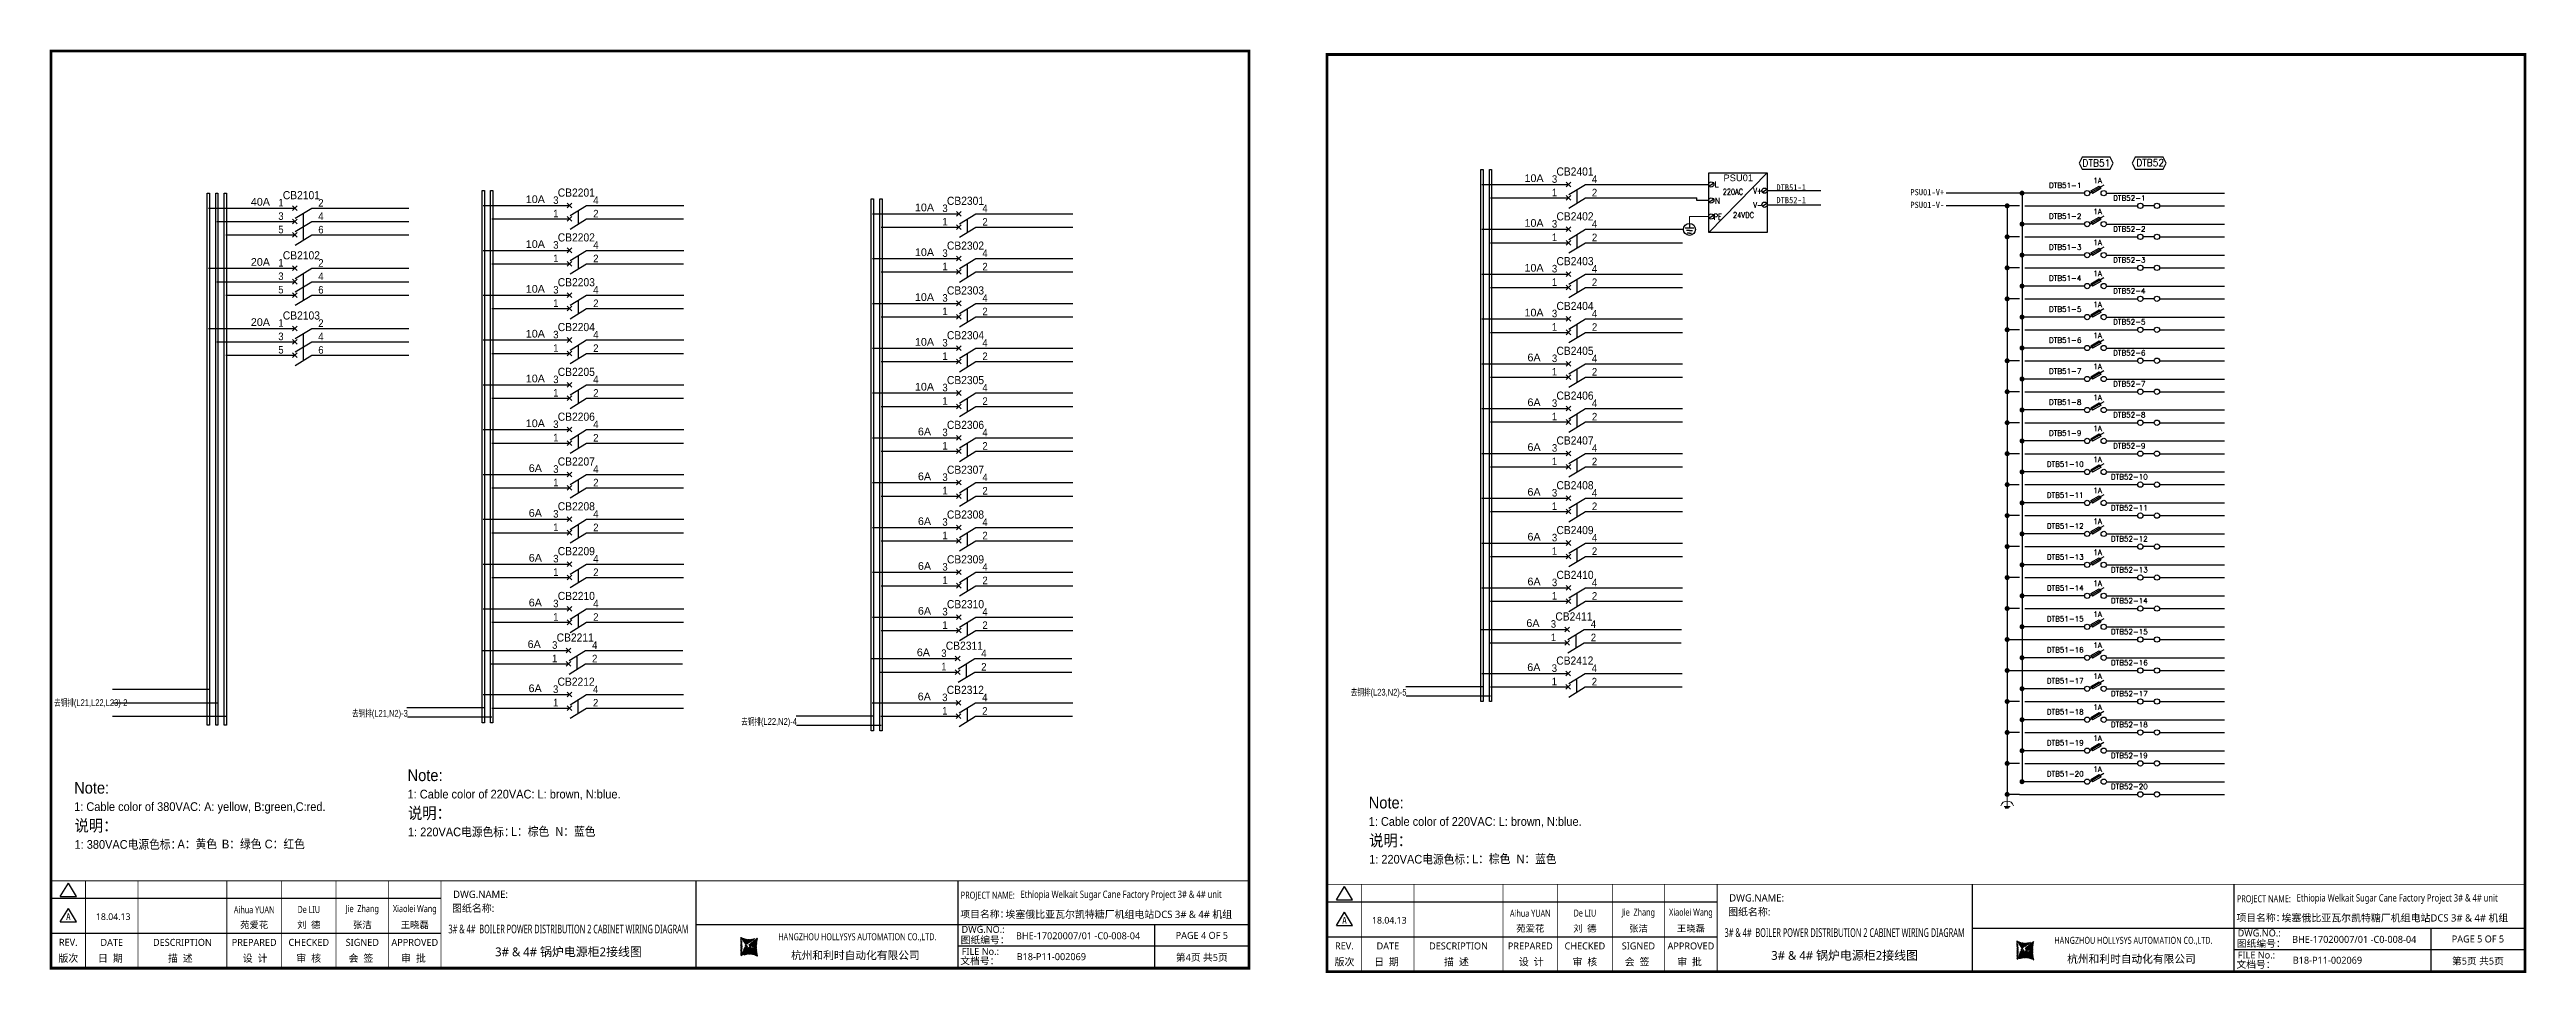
# Model space of a CAD drawing. Extents: x 81437 to 204847, y -54769 to -29444.
# Drawn here: x 111409 to 119918, y -45846 to -42672 of the extents above; entities that cross this region are included whole.
import ezdxf
from ezdxf.enums import TextEntityAlignment as Align
from ezdxf.lldxf.tags import DXFTag

# ---------------------------------------------------------------- set-up
doc = ezdxf.new("R2010")
doc.units = 0
doc.header["$LTSCALE"] = 100
doc.header["$MEASUREMENT"] = 0
for name, color, linetype in [('t', 1, 'Continuous'), ('TEXT', 7, 'Continuous'), ('WIRING', 3, 'Continuous'), ('标准图框及表格', 7, 'Continuous'), ('空气开关', 7, 'Continuous')]:
    doc.layers.add(name, color=color, linetype=linetype)
doc.layers.add('细实线', color=7, linetype='Continuous', lineweight=20)
doc.styles.add('HZ', font='arial.ttf', dxfattribs={"width": 0.7})
doc.styles.add('HZTXT1', font='', dxfattribs={"width": 0.8})
doc.styles.add('ROMANS', font='romans', dxfattribs={"width": 0.8, "height": 2})
doc.styles.add('SIMPLEX', font='simplex')
doc.styles.get("Standard").update_dxf_attribs({"font": ''})
doc.styles.add('微软雅黑', font='')
doc.styles.get('HZTXT1').set_extended_font_data('SimSun')
doc.styles.get('Standard').set_extended_font_data('SimSun')
doc.styles.get('微软雅黑').set_extended_font_data('Microsoft YaHei')
tags = doc.linetypes.add('CENTER', pattern=[2, 1.25, -0.25, 0.25, -0.25]).pattern_tags.tags
tags[10:11] = [DXFTag(74, 4), DXFTag(75, 0), DXFTag(340, '0'), DXFTag(46, 1.0), DXFTag(50, 0.0), DXFTag(44, 0.0), DXFTag(45, 0.0)]
tags[8:9] = [DXFTag(74, 4), DXFTag(75, 0), DXFTag(340, '0'), DXFTag(46, 1.0), DXFTag(50, 0.0), DXFTag(44, 0.0), DXFTag(45, 0.0)]
tags[6:7] = [DXFTag(74, 4), DXFTag(75, 0), DXFTag(340, '0'), DXFTag(46, 1.0), DXFTag(50, 0.0), DXFTag(44, 0.0), DXFTag(45, 0.0)]
tags[4:5] = [DXFTag(74, 4), DXFTag(75, 0), DXFTag(340, '0'), DXFTag(46, 1.0), DXFTag(50, 0.0), DXFTag(44, 0.0), DXFTag(45, 0.0)]
tags = doc.linetypes.add('HIDDEN', pattern=[0.375, 0.25, -0.125]).pattern_tags.tags
tags[6:7] = [DXFTag(74, 4), DXFTag(75, 0), DXFTag(340, '0'), DXFTag(46, 1.0), DXFTag(50, 0.0), DXFTag(44, 0.0), DXFTag(45, 0.0)]
tags[4:5] = [DXFTag(74, 4), DXFTag(75, 0), DXFTag(340, '0'), DXFTag(46, 1.0), DXFTag(50, 0.0), DXFTag(44, 0.0), DXFTag(45, 0.0)]
pattern_1 = [(45, (-6.1628, -58.8625), (-0.7362629, 0.7362629), [])]

msp = doc.modelspace()

# ---------------------------------------------------------------- texts
at = {"lineweight": -3, "style": 'HZTXT1'}
for s, p in [('DTB51-1', (117442.8, -43155.9)), ('DTB52-1', (117442.8, -43199.6)), ('PSU01-V+', (117917.6, -43172.4)), ('PSU01-V-', (117917.6, -43216.1))]:
    msp.add_text(s, height=21.38, dxfattribs=at).set_placement(p, align=Align.RIGHT)
at = {"linetype": 'HIDDEN', "style": 'ROMANS'}
for s, p in [('DTB51-1', (118333.3, -43138.2)), ('DTB51-2', (118333.3, -43244.6)), ('DTB51-3', (118333.3, -43351)), ('DTB51-4', (118333.3, -43457.5)), ('DTB51-5', (118333.3, -43563.9)), ('DTB51-6', (118333.3, -43670.3)), ('DTB51-7', (118333.3, -43776.8)), ('DTB51-8', (118333.3, -43883.2)), ('DTB51-9', (118333.3, -43989.6)), ('DTB51-10', (118333.3, -44096.1)), ('DTB51-11', (118333.3, -44202.5)), ('DTB51-12', (118333.3, -44308.9)), ('DTB51-13', (118333.3, -44415.4)), ('DTB51-14', (118333.3, -44521.8)), ('DTB51-15', (118333.3, -44628.2)), ('DTB51-16', (118333.3, -44734.7)), ('DTB51-17', (118333.3, -44841.1)), ('DTB51-18', (118333.3, -44947.5)), ('DTB51-19', (118333.3, -45054)), ('DTB51-20', (118333.3, -45160.4))]:
    msp.add_text(s, height=18, dxfattribs=at).set_placement(p, align=Align.MIDDLE)
at = {"color": 7, "linetype": 'HIDDEN', "style": 'ROMANS'}
for s, p in [('DTB52-1', (118553.5, -43181.9)), ('DTB52-2', (118553.5, -43288.3)), ('DTB52-3', (118553.5, -43394.7)), ('DTB52-4', (118553.5, -43501.2)), ('DTB52-5', (118553.5, -43607.6)), ('DTB52-6', (118553.5, -43714)), ('DTB52-7', (118553.5, -43820.5)), ('DTB52-8', (118553.5, -43926.9)), ('DTB52-9', (118553.5, -44033.3)), ('DTB52-10', (118553.5, -44139.8)), ('DTB52-11', (118553.5, -44246.2)), ('DTB52-12', (118553.5, -44352.6)), ('DTB52-13', (118553.5, -44459.1)), ('DTB52-14', (118553.5, -44565.5)), ('DTB52-15', (118553.5, -44671.9)), ('DTB52-16', (118553.5, -44778.4)), ('DTB52-17', (118553.5, -44884.8)), ('DTB52-18', (118553.5, -44991.2)), ('DTB52-19', (118553.5, -45097.7)), ('DTB52-20', (118553.5, -45204.1))]:
    msp.add_text(s, height=18, dxfattribs=at).set_placement(p, align=Align.MIDDLE)
at = {"style": 'HZ', "width": 0.7}
for s, p in [('去铜排(L21,L22,L23)-2', (111424.5, -44927.2)), ('去铜排(L23,N2)-5', (115878.9, -44891.5)), ('去铜排(L21,N2)-3', (112447.9, -44963.9)), ('去铜排(L22,N2)-4', (113784.9, -44992.1))]:
    msp.add_text(s, height=23.1, dxfattribs=at).set_placement(p)
at = {"color": 3, "style": 'HZ', "width": 0.9}
for s, height, p in [('Note:', 40, (112638.7, -45185.3)), ('1: Cable color of 380VAC: A: yellow, B:green,C:red.', 30, (111493.2, -45288.1)), ('Note:', 40, (111493.2, -45228.4)), ('1: Cable color of 220VAC: L: brown, N:blue.', 30, (112638.7, -45245.1)), ('Note:', 40, (115940.6, -45279.4)), ('说明：', 40, (111494.6, -45358.3)), ('说明：', 40, (111494.6, -45358.3)), ('说明：', 40, (112640.1, -45315.2)), ('说明：', 40, (112640.1, -45315.2)), ('1: 220VAC电源色标：', 30, (112640.1, -45375)), ('L：棕色', 30, (112993.8, -45373.5)), ('N：蓝色', 30, (113146.4, -45373.5)), ('1: Cable color of 220VAC: L: brown, N:blue.', 30, (115940.6, -45339.1)), ('1: 380VAC电源色标：', 30, (111494.6, -45418)), ('A：黄色', 30, (111848.3, -45416.6)), ('B：绿色', 30, (112000.9, -45416.6)), ('C：红色', 30, (112148, -45416.6)), ('说明：', 40, (115942, -45409.3)), ('说明：', 40, (115942, -45409.3)), ('1: 220VAC电源色标：', 30, (115942, -45469)), ('L：棕色', 30, (116295.7, -45467.6)), ('N：蓝色', 30, (116448.3, -45467.6))]:
    msp.add_text(s, height=height, dxfattribs=at).set_placement(p)
at = {"layer": 'TEXT', "lineweight": -3, "style": 'ROMANS', "width": 0.95}
for s, p in [('DTB51', (118440.3, -43061.5)), ('DTB52', (118625.2, -43060.9))]:
    msp.add_text(s, height=24, dxfattribs=at).set_placement(p, align=Align.MIDDLE)
at = {"layer": 'TEXT', "color": 3, "style": 'SIMPLEX'}
for p in [(118444.4, -43131.4), (118444.4, -43237.8), (118444.4, -43344.2), (118444.4, -43450.7), (118444.4, -43557.1), (118444.4, -43663.5), (118444.4, -43770), (118444.4, -43876.4), (118444.4, -43982.8), (118444.4, -44089.3), (118444.4, -44195.7), (118444.4, -44302.1), (118444.4, -44408.6), (118444.4, -44515), (118444.4, -44621.4), (118444.4, -44727.9), (118444.4, -44834.3), (118444.4, -44940.7), (118444.4, -45047.2), (118444.4, -45153.6)]:
    msp.add_text('1A', height=18.47, dxfattribs=at).set_placement(p, align=Align.CENTER)
at = {"layer": '空气开关', "style": 'HZ', "width": 0.9}
for s, p in [('3', (116569.9, -43129.6)), ('4', (116707.3, -43130.1)), ('1', (112194.5, -43210.8)), ('2', (112331.9, -43211.3)), ('3', (113139, -43202)), ('1', (113139, -43248.1)), ('4', (113276.4, -43202.5)), ('2', (113276.4, -43248.6)), ('3', (114475.9, -43230.1)), ('4', (114613.4, -43230.6)), ('1', (116569.9, -43175.7)), ('2', (116707.3, -43176.2)), ('3', (112194.5, -43256.9)), ('5', (112194.5, -43303)), ('4', (112331.9, -43257.4)), ('6', (112331.9, -43303.5)), ('1', (114475.9, -43276.2)), ('2', (114613.4, -43276.7)), ('3', (116569.9, -43283.6)), ('1', (116569.9, -43329.7)), ('4', (116707.3, -43284.1)), ('2', (116707.3, -43330.2)), ('1', (112194.5, -43417.5)), ('2', (112331.9, -43418)), ('3', (113139, -43356)), ('1', (113139, -43402.1)), ('4', (113276.4, -43356.5)), ('2', (113276.4, -43402.6)), ('3', (114475.9, -43384.1)), ('4', (114613.4, -43384.6)), ('3', (112194.5, -43463.6)), ('4', (112331.9, -43464.1)), ('1', (114475.9, -43430.2)), ('2', (114613.4, -43430.7)), ('3', (116569.9, -43437.6)), ('1', (116569.9, -43483.7)), ('4', (116707.3, -43438.1)), ('2', (116707.3, -43484.2)), ('5', (112194.5, -43509.7)), ('6', (112331.9, -43510.2)), ('3', (113139, -43510)), ('1', (113139, -43556.1)), ('4', (113276.4, -43510.5)), ('2', (113276.4, -43556.6)), ('3', (114475.9, -43538.1)), ('1', (114475.9, -43584.2)), ('4', (114613.4, -43538.6)), ('2', (114613.4, -43584.7)), ('3', (116569.9, -43591.6)), ('4', (116707.3, -43592.1)), ('3', (112194.5, -43670.3)), ('1', (112194.5, -43624.2)), ('4', (112331.9, -43670.8)), ('2', (112331.9, -43624.6)), ('3', (113139, -43664)), ('4', (113276.4, -43664.5)), ('1', (116569.9, -43637.7)), ('2', (116707.3, -43638.2)), ('5', (112194.5, -43716.4)), ('6', (112331.9, -43716.9)), ('1', (113139, -43710.1)), ('2', (113276.4, -43710.6)), ('3', (114475.9, -43692.1)), ('1', (114475.9, -43738.2)), ('4', (114613.4, -43692.6)), ('2', (114613.4, -43738.7)), ('3', (116569.9, -43745.6)), ('4', (116707.3, -43746.1)), ('3', (113139, -43818)), ('4', (113276.4, -43818.5)), ('3', (114475.9, -43846.1)), ('4', (114613.4, -43846.6)), ('1', (116569.9, -43791.7)), ('2', (116707.3, -43792.2)), ('1', (113139, -43864.1)), ('2', (113276.4, -43864.6)), ('1', (114475.9, -43892.2)), ('2', (114613.4, -43892.7)), ('3', (116569.9, -43899.6)), ('4', (116707.3, -43900.1)), ('3', (113139, -43972)), ('1', (113139, -44018.1)), ('4', (113276.4, -43972.5)), ('2', (113276.4, -44018.6)), ('3', (114475.9, -44000.1)), ('4', (114613.4, -44000.6)), ('1', (116569.9, -43945.7)), ('2', (116707.3, -43946.2)), ('1', (114475.9, -44046.2)), ('2', (114613.4, -44046.7)), ('3', (116569.9, -44053.6)), ('1', (116569.9, -44099.7)), ('4', (116707.3, -44054.1)), ('2', (116707.3, -44100.2)), ('3', (113139, -44126)), ('1', (113139, -44172.1)), ('4', (113276.4, -44126.5)), ('2', (113276.4, -44172.6)), ('3', (114475.9, -44154.1)), ('4', (114613.4, -44154.6)), ('1', (114475.9, -44200.2)), ('2', (114613.4, -44200.7)), ('3', (116569.9, -44207.6)), ('1', (116569.9, -44253.7)), ('4', (116707.3, -44208.1)), ('2', (116707.3, -44254.2)), ('3', (113139, -44280)), ('1', (113139, -44326.1)), ('4', (113276.4, -44280.5)), ('2', (113276.4, -44326.6)), ('3', (114475.9, -44308.1)), ('1', (114475.9, -44354.2)), ('4', (114613.4, -44308.6)), ('2', (114613.4, -44354.7)), ('3', (113139, -44434)), ('4', (113276.4, -44434.5)), ('3', (116569.9, -44361.6)), ('1', (116569.9, -44407.7)), ('4', (116707.3, -44362.1)), ('2', (116707.3, -44408.2)), ('1', (113139, -44480.1)), ('2', (113276.4, -44480.6)), ('3', (114475.9, -44462.1)), ('1', (114475.9, -44508.2)), ('4', (114613.4, -44462.6)), ('2', (114613.4, -44508.7)), ('3', (116569.9, -44515.6)), ('4', (116707.3, -44516.1)), ('3', (113139, -44588)), ('4', (113276.4, -44588.5)), ('1', (116569.9, -44561.7)), ('2', (116707.3, -44562.2)), ('1', (113139, -44634.1)), ('2', (113276.4, -44634.6)), ('3', (114475.9, -44616.1)), ('1', (114475.9, -44662.2)), ('4', (114613.4, -44616.6)), ('2', (114613.4, -44662.7)), ('3', (116566.1, -44658.4)), ('4', (116703.5, -44658.8)), ('3', (113135.1, -44730.8)), ('1', (113135.1, -44776.9)), ('4', (113272.5, -44731.2)), ('2', (113272.5, -44777.3)), ('3', (114472.1, -44758.9)), ('4', (114609.5, -44759.4)), ('1', (116566.1, -44704.5)), ('2', (116703.5, -44704.9)), ('1', (114472.1, -44805)), ('2', (114609.5, -44805.5)), ('3', (116569.3, -44810.1)), ('1', (116569.3, -44856.2)), ('4', (116706.7, -44810.5)), ('2', (116706.7, -44856.6)), ('3', (113138.3, -44882.5)), ('1', (113138.3, -44928.6)), ('4', (113275.7, -44882.9)), ('2', (113275.7, -44929)), ('3', (114475.3, -44910.6)), ('4', (114612.7, -44911.1)), ('1', (114475.3, -44956.7)), ('2', (114612.7, -44957.2))]:
    msp.add_text(s, height=26, dxfattribs=at).set_placement(p)

# ---------------------------------------------------------------- blocks, each defined once
blk = doc.blocks.new('供电端子')
at = {"style": 'HZ', "width": 0.7}
blk.add_attdef('供电端子', (0, 0), '', height=17, dxfattribs=at)
blk = doc.blocks.new('SM电源接线块配电')
at = {"color": 7}
for p, q in [((1.5, -45.1), (16.4, -35.1)), ((184.6, -66.2), (199.6, -56.3)), ((1.5, -100.1), (16.4, -90.1)), ((1.5, -155.1), (16.4, -145.2)), ((184.6, -114.7), (199.6, -104.7))]:
    blk.add_line(p, q, dxfattribs=at)
blk.add_lwpolyline([(0, 0), (201.1, 0), (201.1, -204.6), (0, -204.6)], close=True, dxfattribs=at)
for centre in [(9, -40.1), (192.1, -61.3), (9, -95.1), (9, -150.2), (192.1, -109.7)]:
    blk.add_circle(centre, 8.97, dxfattribs=at)
at = {"layer": '细实线'}
blk.add_line((0, -204.6), (201.1, 0), dxfattribs=at)
at = {"layer": '空气开关', "style": 'ROMANS'}
for s, p in [('L', (19.5, -49.5)), ('N', (20.9, -106.1))]:
    blk.add_text(s, height=20, dxfattribs=at).set_placement(p)
at = {"layer": '空气开关', "style": 'ROMANS', "width": 0.7}
blk.add_text('220AC', height=20, dxfattribs=at).set_placement((83.2, -75.4), align=Align.CENTER)
for s, p in [('V+', (153.2, -72.2)), ('PE', (17.3, -161.1)), ('V-', (153.2, -120.7))]:
    blk.add_text(s, height=20, dxfattribs=at).set_placement(p)
at = {"layer": '细实线', "color": 0, "style": 'HZ'}
blk.add_attdef('电源位号', text='', height=23, dxfattribs=at).set_placement((101.6, -28.8), align=Align.CENTER)
at = {"layer": '细实线', "style": 'HZ'}
blk.add_attdef('电流', text='', height=20, dxfattribs=at).set_placement((111, -185.9), align=Align.CENTER)
at = {"layer": '细实线', "color": 0, "style": 'ROMANS', "width": 0.8}
blk.add_attdef('24VDC', text='', height=20, dxfattribs=at).set_placement((119.6, -155.3), align=Align.CENTER)
blk = doc.blocks.new('图框')
at = {"layer": '标准图框及表格'}
h = blk.add_hatch(dxfattribs=at)
h.set_pattern_fill('ANSI31', color=5, scale=8.329864, style=0)
h.set_pattern_definition(pattern_1)
edge = h.paths.add_edge_path()
edge.add_arc((2393.1, -3057), 55.2, 238.10921, 291.65316)
edge.add_line((2413.5, -3108.3), (2382.4, -3129.1))
edge.add_arc((2232.7, -3137.2), 135.4, 346.39153, 374.25003)
edge.add_line((2364.3, -3169), (2391.3, -3146.7))
edge.add_line((2385.2, -3139.1), (2390, -3139.8))
edge.add_spline(control_points=[(2391.3, -3146.8), (2392.2, -3145.9), (2393.8, -3144.3), (2393.7, -3140.1), (2391.3, -3139.9), (2390, -3139.7)], knot_values=[0, 0, 0, 0, 6.844331, 12.400427, 18.769243, 18.769243, 18.769243, 18.769243], weights=[1, 1, 1, 1, 1, 1], degree=3, periodic=0)
edge.add_spline(control_points=[(2382.4, -3129.1), (2381.6, -3129.7), (2380.3, -3130.8), (2379.4, -3132.2), (2379, -3132.9)], knot_values=[0, 0, 0, 0, 5.253674, 9.488439, 9.488439, 9.488439, 9.488439], weights=[1, 1, 1, 1, 1], degree=3, periodic=0)
edge.add_spline(control_points=[(2380.1, -3131.1), (2379.6, -3131.8), (2378.5, -3133.2), (2378.8, -3136.6), (2381.7, -3138.8), (2384, -3139), (2385.2, -3139.1)], knot_values=[10.665975, 10.665975, 10.665975, 10.665975, 18.977704, 28.894558, 41.119554, 52.646925, 52.646925, 52.646925, 52.646925], weights=[1, 1, 1, 1, 1, 1, 1], degree=3, periodic=0)
h = blk.add_hatch(dxfattribs=at)
h.set_pattern_fill('ANSI31', color=3, scale=8.329864, style=0)
h.set_pattern_definition(pattern_1)
edge = h.paths.add_edge_path()
edge.add_line((2396.3, -3134.6), (2401.5, -3135.3))
edge.add_spline(control_points=[(2394.9, -3127.6), (2394, -3128.5), (2392.4, -3130.1), (2392.5, -3134.3), (2394.9, -3134.5), (2396.2, -3134.6)], knot_values=[0, 0, 0, 0, 6.844331, 12.400427, 18.769243, 18.769243, 18.769243, 18.769243], weights=[1, 1, 1, 1, 1, 1], degree=3, periodic=0)
edge.add_line((2421.9, -3105.3), (2394.8, -3127.7))
edge.add_spline(control_points=[(2406.5, -3142.8), (2406.9, -3142.3), (2407.7, -3140.9), (2407.4, -3137.8), (2404.5, -3135.6), (2402.2, -3135.4), (2401, -3135.3)], knot_values=[12.654089, 12.654089, 12.654089, 12.654089, 18.977704, 28.894558, 41.119554, 52.646925, 52.646925, 52.646925, 52.646925], weights=[1, 1, 1, 1, 1, 1, 1], degree=3, periodic=0)
edge.add_line((2405.5, -3143.8), (2406.6, -3142.6))
edge.add_line((2403.9, -3145.3), (2405.5, -3143.8))
edge.add_line((2372.7, -3166.1), (2403.8, -3145.3))
edge.add_arc((2393.1, -3217.4), 55.2, 58.10921, 111.65316)
edge.add_arc((2553.4, -3137.2), 135.4, 166.39153, 194.25003)
at = {"color": 7}
for p, q in [((-6.2, -2970.4), (1334, -2970.4)), ((2209.5, -2910.4), (2209.5, -3210.4)), ((3109.5, -2910.4), (3109.5, -3210.4)), ((2209.5, -3060.4), (3109.5, -3060.4)), ((3109.5, -3060.4), (4109.5, -3060.4)), ((3785.6, -3060.4), (3785.6, -3210.4)), ((-6.2, -3090.4), (1334, -3090.4)), ((4109.5, -3135.4), (3109.5, -3135.4))]:
    blk.add_line(p, q, dxfattribs=at)
at = {"color": 7, "const_width": 3}
blk.add_lwpolyline([(4109.5, -2910.4), (-6.2, -2910.4)], dxfattribs=at)
at = {"layer": 't', "color": 7}
for p, q in [((25.8, -2963.9), (53.7, -2918)), ((25.8, -2963.9), (81.7, -2963.9)), ((81.7, -2963.9), (53.7, -2918)), ((25.8, -3051.8), (53.7, -3006)), ((25.8, -3051.8), (81.7, -3051.8)), ((81.7, -3051.8), (53.7, -3006))]:
    blk.add_line(p, q, dxfattribs=at)
at = {"layer": 't', "color": 7, "const_width": 9.62}
blk.add_lwpolyline([(4109.5, -3210.4), (4109.5, -58.9), (-6.2, -58.9), (-6.2, -3210.4)], close=True, dxfattribs=at)
at = {"layer": 't', "color": 7, "const_width": 2.4}
for points in [[(112.6, -2911.6), (112.6, -3210.4)], [(292.9, -2911.6), (292.9, -3210.4)], [(598.2, -2911.6), (598.2, -3215.3)], [(785.8, -2911.6), (785.8, -3215.3)], [(973.4, -2911.6), (973.4, -3215.3)], [(1153.7, -2911.6), (1153.7, -3215.3)], [(1334, -2911.6), (1334, -3215.3)]]:
    blk.add_lwpolyline(points, dxfattribs=at)
at = {"color": 7, "linetype": 'CENTER', "style": '微软雅黑'}
for s, height, p in [('项目名称：', 24, (3118.2, -3036.9)), ('图纸编号：', 24, (3119.1, -3125.5)), ('杭州和利时自动化有限公司', 27, (2536.4, -3180)), ('文档号：', 24, (3117.9, -3197.6))]:
    blk.add_text(s, height=height, dxfattribs=at).set_placement(p)
at = {"color": 7, "style": '微软雅黑', "flags": 8}
for tag, p, height in [('DWG.NAME:', (1375.5, -2969.2), 25), ('DWG.NO.:', (3122, -3089.3), 24), ('FILENO.:', (3122.5, -3165), 24), ('图纸编号', (3309.2, -3111.3), 24), ('文档号', (3311.6, -3183), 24)]:
    blk.add_attdef(tag, p, '', height=height, dxfattribs=at)
at = {"color": 7, "style": '微软雅黑', "width": 0.8, "flags": 8}
for tag, p, height in [('PROJECTNAME:', (3119.3, -2971.7), 24), ('PROJECT_NAME', (3324.7, -2969.2), 25)]:
    blk.add_attdef(tag, p, '', height=height, dxfattribs=at)
at = {"color": 7, "flags": 8}
blk.add_attdef('A', text='', height=23, dxfattribs=at).set_placement((53.7, -3033.7), align=Align.MIDDLE)
at = {"color": 7, "style": '微软雅黑', "flags": 8}
for tag, height, p in [('设计时间', 23, (207.7, -3033.7)), ('刘仁', 23, (692, -3061.1)), ('王姝芬', 23, (879.6, -3061.1)), ('侯方', 23, (1063.6, -3061.1)), ('李丹丹', 23, (1243.9, -3061.1)), ('REV.', 24, (53.2, -3121.9)), ('DATE', 24, (202.7, -3121.9)), ('DESCRIPTION', 24, (445.6, -3121.9)), ('PREPARED', 24, (692, -3121.9)), ('CHECKED', 24, (879.6, -3121.9)), ('SIGNED', 24, (1063.6, -3121.9)), ('APPROVED', 24, (1243.9, -3121.9)), ('图纸名称', 30, (1771.7, -3153.6)), ('PAGEXOFX', 24, (3947.6, -3097.9)), ('第几页共几页', 24, (3947.6, -3172.9))]:
    blk.add_attdef(tag, text='', height=height, dxfattribs=at).set_placement(p, align=Align.MIDDLE)
for tag, height, width, p in [('RENLIU', 24, 0.7, (692, -3009.2)), ('SHUFENWANG', 24, 0.7, (879.6, -3009.2)), ('FANGHOU', 24, 0.7, (1063.6, -3009.2)), ('DANDANLI', 24, 0.7, (1243.9, -3009.2)), ('#10STATIONONTROLCABINETCOVER', 30, 0.6, (1771.7, -3076)), ('HANGZHOUHOLLYSYSAUTOMATIONCO.,LTD.', 24, 0.7, (2763.9, -3104.6))]:
    blk.add_attdef(tag, text='', height=height, dxfattribs=dict(at, width=width)).set_placement(p, align=Align.MIDDLE)
for tag, p in [('图纸名称:', (1371.6, -3024.8)), ('项目名称', (3272.9, -3045.6))]:
    blk.add_attdef(tag, text='', height=25, dxfattribs=at).set_placement(p, align=Align.BOTTOM_LEFT)
at = {"layer": 't', "color": 7, "style": '微软雅黑'}
for s, p in [('版次', (53.7, -3176.5)), ('日  期', (198, -3176.5)), ('描  述', (438.3, -3176.5)), ('设  计', (695.3, -3176.5)), ('审  核', (879.4, -3176.5)), ('会  签', (1058.9, -3176.5)), ('审  批', (1239.1, -3176.5))]:
    blk.add_text(s, height=25, dxfattribs=at).set_placement(p, align=Align.MIDDLE_CENTER)
at = {"layer": '标准图框及表格', "color": 5, "style": 'HZ'}
for s, p in [('pgqh', (2367.7, -3118.5)), ('hollilas', (2367.9, -3144.8))]:
    blk.add_text(s, height=5.21, dxfattribs=at).set_placement(p)
at = {"layer": '标准图框及表格', "color": 3, "style": 'HZ'}
for s, height, p in [('auto', 8.68, (2394.7, -3133.1)), ('hollysys', 4.34, (2396.4, -3158.6))]:
    blk.add_text(s, height=height, dxfattribs=at).set_placement(p)

# ---------------------------------------------------------------- linework, layer by layer
at = {"color": 43}
for p, q in [((116329.7, -43135.3), (116626.3, -43135.3)), ((116684.9, -43135.3), (117018.6, -43135.3)), ((116684.9, -43135.3), (117108.5, -43135.3)), ((112898.7, -43207.7), (113195.4, -43207.7)), ((113253.9, -43207.7), (113587.6, -43207.7)), ((114235.7, -43235.8), (114532.4, -43235.8)), ((114590.9, -43235.8), (114924.6, -43235.8)), ((116329.7, -43289.3), (116626.3, -43289.3)), ((116684.9, -43289.3), (117018.6, -43289.3)), ((112898.7, -43361.7), (113195.4, -43361.7)), ((113253.9, -43361.7), (113587.6, -43361.7)), ((114235.7, -43389.8), (114532.4, -43389.8)), ((114590.9, -43389.8), (114924.6, -43389.8)), ((116329.7, -43443.3), (116626.3, -43443.3)), ((116684.9, -43443.3), (117018.6, -43443.3)), ((112898.7, -43515.7), (113195.4, -43515.7)), ((113253.9, -43515.7), (113587.6, -43515.7)), ((114235.7, -43543.8), (114532.4, -43543.8)), ((114590.9, -43543.8), (114924.6, -43543.8)), ((116329.7, -43597.3), (116626.3, -43597.3)), ((116684.9, -43597.3), (117018.6, -43597.3)), ((112898.7, -43669.7), (113195.4, -43669.7)), ((113253.9, -43669.7), (113587.6, -43669.7)), ((114235.7, -43697.8), (114532.4, -43697.8)), ((114590.9, -43697.8), (114924.6, -43697.8)), ((116329.7, -43751.3), (116626.3, -43751.3)), ((116684.9, -43751.3), (117018.6, -43751.3)), ((112898.7, -43823.7), (113195.4, -43823.7)), ((113253.9, -43823.7), (113587.6, -43823.7)), ((114235.7, -43851.8), (114532.4, -43851.8)), ((114590.9, -43851.8), (114924.6, -43851.8)), ((116329.7, -43905.3), (116626.3, -43905.3)), ((116684.9, -43905.3), (117018.6, -43905.3)), ((112898.7, -43977.7), (113195.4, -43977.7)), ((113253.9, -43977.7), (113587.6, -43977.7)), ((114235.7, -44005.8), (114532.4, -44005.8)), ((114590.9, -44005.8), (114924.6, -44005.8)), ((116329.7, -44059.3), (116626.3, -44059.3)), ((116684.9, -44059.3), (117018.6, -44059.3)), ((112898.7, -44131.7), (113195.4, -44131.7)), ((113253.9, -44131.7), (113587.6, -44131.7)), ((114235.7, -44159.8), (114532.4, -44159.8)), ((114590.9, -44159.8), (114924.6, -44159.8)), ((116329.7, -44213.3), (116626.3, -44213.3)), ((116684.9, -44213.3), (117018.6, -44213.3)), ((112898.7, -44285.7), (113195.4, -44285.7)), ((113253.9, -44285.7), (113587.6, -44285.7)), ((114235.7, -44313.8), (114532.4, -44313.8)), ((114590.9, -44313.8), (114924.6, -44313.8)), ((116329.7, -44367.3), (116626.3, -44367.3)), ((116684.9, -44367.3), (117018.6, -44367.3)), ((112898.7, -44439.7), (113195.4, -44439.7)), ((113253.9, -44439.7), (113587.6, -44439.7)), ((114235.7, -44467.8), (114532.4, -44467.8)), ((114590.9, -44467.8), (114924.6, -44467.8)), ((116329.7, -44521.3), (116626.3, -44521.3)), ((116684.9, -44521.3), (117018.6, -44521.3)), ((112898.7, -44593.7), (113195.4, -44593.7)), ((113253.9, -44593.7), (113587.6, -44593.7)), ((114235.7, -44621.8), (114532.4, -44621.8)), ((114590.9, -44621.8), (114924.6, -44621.8)), ((116325.8, -44664.1), (116622.5, -44664.1)), ((116681, -44664.1), (117014.7, -44664.1)), ((112894.9, -44736.5), (113191.5, -44736.5)), ((113250.1, -44736.5), (113583.8, -44736.5)), ((114231.8, -44764.6), (114528.5, -44764.6)), ((114587.1, -44764.6), (114920.8, -44764.6)), ((116329, -44815.8), (116625.7, -44815.8)), ((116684.2, -44815.8), (117017.9, -44815.8)), ((112898, -44888.2), (113194.7, -44888.2)), ((113253.2, -44888.2), (113586.9, -44888.2)), ((114235, -44916.3), (114531.7, -44916.3)), ((114590.2, -44916.3), (114923.9, -44916.3)), ((116067.5, -44860.3), (116334, -44860.3)), ((112636.5, -44932.7), (112903, -44932.7)), ((113973.5, -44960.8), (114240, -44960.8))]:
    msp.add_line(p, q, dxfattribs=at)
at = {"color": 6}
for p, q in [((116634.4, -43143.4), (116618.3, -43127.2)), ((116618.3, -43143.4), (116634.4, -43127.2)), ((116628.4, -43170.1), (116684.9, -43135.3)), ((112259, -43224.6), (112242.8, -43208.4)), ((112242.8, -43224.6), (112259, -43208.4)), ((112253, -43251.3), (112309.4, -43216.5)), ((113203.5, -43215.8), (113187.3, -43199.6)), ((113187.3, -43215.8), (113203.5, -43199.6)), ((113197.5, -43242.5), (113253.9, -43207.7)), ((116618.3, -43189.5), (116634.4, -43173.3)), ((116634.4, -43189.5), (116618.3, -43173.3)), ((116628.4, -43216.2), (116684.9, -43181.4)), ((112242.8, -43270.7), (112259, -43254.5)), ((112259, -43270.7), (112242.8, -43254.5)), ((112242.8, -43316.8), (112259, -43300.6)), ((112259, -43316.8), (112242.8, -43300.6)), ((112253, -43297.4), (112309.4, -43262.6)), ((112253, -43343.5), (112309.4, -43308.7)), ((113187.3, -43261.9), (113203.5, -43245.7)), ((113203.5, -43261.9), (113187.3, -43245.7)), ((113197.5, -43288.6), (113253.9, -43253.8)), ((114540.4, -43243.9), (114524.3, -43227.7)), ((114524.3, -43243.9), (114540.4, -43227.7)), ((114524.3, -43290), (114540.4, -43273.8)), ((114540.4, -43290), (114524.3, -43273.8)), ((114534.4, -43270.6), (114590.9, -43235.8)), ((114534.4, -43316.7), (114590.9, -43281.9)), ((116634.4, -43297.4), (116618.3, -43281.2)), ((116618.3, -43297.4), (116634.4, -43281.2)), ((116628.4, -43324.1), (116684.9, -43289.3)), ((113203.5, -43369.8), (113187.3, -43353.6)), ((113187.3, -43369.8), (113203.5, -43353.6)), ((113197.5, -43396.5), (113253.9, -43361.7)), ((114540.4, -43397.9), (114524.3, -43381.7)), ((114524.3, -43397.9), (114540.4, -43381.7)), ((114534.4, -43424.6), (114590.9, -43389.8)), ((116634.4, -43343.5), (116618.3, -43327.3)), ((116618.3, -43343.5), (116634.4, -43327.3)), ((116628.4, -43370.2), (116684.9, -43335.4)), ((112259, -43431.3), (112242.8, -43415.1)), ((112242.8, -43431.3), (112259, -43415.1)), ((112242.8, -43477.4), (112259, -43461.2)), ((112259, -43477.4), (112242.8, -43461.2)), ((112253, -43458), (112309.4, -43423.2)), ((112253, -43504.1), (112309.4, -43469.3)), ((113203.5, -43415.9), (113187.3, -43399.7)), ((113187.3, -43415.9), (113203.5, -43399.7)), ((113197.5, -43442.6), (113253.9, -43407.8)), ((114540.4, -43444), (114524.3, -43427.8)), ((114524.3, -43444), (114540.4, -43427.8)), ((114534.4, -43470.7), (114590.9, -43435.9)), ((116618.3, -43451.4), (116634.4, -43435.2)), ((116634.4, -43451.4), (116618.3, -43435.2)), ((116618.3, -43497.5), (116634.4, -43481.3)), ((116634.4, -43497.5), (116618.3, -43481.3)), ((116628.4, -43478.1), (116684.9, -43443.3)), ((112242.8, -43523.5), (112259, -43507.3)), ((112259, -43523.5), (112242.8, -43507.3)), ((112253, -43550.2), (112309.4, -43515.4)), ((113187.3, -43523.8), (113203.5, -43507.6)), ((113203.5, -43523.8), (113187.3, -43507.6)), ((113187.3, -43569.9), (113203.5, -43553.7)), ((113203.5, -43569.9), (113187.3, -43553.7)), ((113197.5, -43550.5), (113253.9, -43515.7)), ((113197.5, -43596.6), (113253.9, -43561.8)), ((114524.3, -43551.9), (114540.4, -43535.7)), ((114540.4, -43551.9), (114524.3, -43535.7)), ((114534.4, -43578.6), (114590.9, -43543.8)), ((116628.4, -43524.2), (116684.9, -43489.4)), ((112259, -43638), (112242.8, -43621.8)), ((112242.8, -43638), (112259, -43621.8)), ((112253, -43664.7), (112309.4, -43629.9)), ((114524.3, -43598), (114540.4, -43581.8)), ((114540.4, -43598), (114524.3, -43581.8)), ((114534.4, -43624.7), (114590.9, -43589.9)), ((116634.4, -43605.4), (116618.3, -43589.2)), ((116618.3, -43605.4), (116634.4, -43589.2)), ((116634.4, -43651.5), (116618.3, -43635.3)), ((116618.3, -43651.5), (116634.4, -43635.3)), ((116628.4, -43632.1), (116684.9, -43597.3)), ((116628.4, -43678.2), (116684.9, -43643.4)), ((112242.8, -43684.1), (112259, -43667.9)), ((112259, -43684.1), (112242.8, -43667.9)), ((112242.8, -43730.2), (112259, -43714)), ((112259, -43730.2), (112242.8, -43714)), ((112253, -43710.8), (112309.4, -43676)), ((112253, -43756.9), (112309.4, -43722.1)), ((113203.5, -43677.8), (113187.3, -43661.6)), ((113187.3, -43677.8), (113203.5, -43661.6)), ((113203.5, -43723.9), (113187.3, -43707.7)), ((113187.3, -43723.9), (113203.5, -43707.7)), ((113197.5, -43704.5), (113253.9, -43669.7)), ((113197.5, -43750.6), (113253.9, -43715.8)), ((114540.4, -43705.9), (114524.3, -43689.7)), ((114524.3, -43705.9), (114540.4, -43689.7)), ((114540.4, -43752), (114524.3, -43735.8)), ((114524.3, -43752), (114540.4, -43735.8)), ((114534.4, -43732.6), (114590.9, -43697.8)), ((113187.3, -43831.8), (113203.5, -43815.6)), ((113203.5, -43831.8), (113187.3, -43815.6)), ((114534.4, -43778.7), (114590.9, -43743.9)), ((116618.3, -43759.4), (116634.4, -43743.2)), ((116634.4, -43759.4), (116618.3, -43743.2)), ((116618.3, -43805.5), (116634.4, -43789.3)), ((116634.4, -43805.5), (116618.3, -43789.3)), ((116628.4, -43786.1), (116684.9, -43751.3)), ((116628.4, -43832.2), (116684.9, -43797.4)), ((113187.3, -43877.9), (113203.5, -43861.7)), ((113203.5, -43877.9), (113187.3, -43861.7)), ((113197.5, -43858.5), (113253.9, -43823.7)), ((113197.5, -43904.6), (113253.9, -43869.8)), ((114524.3, -43859.9), (114540.4, -43843.7)), ((114540.4, -43859.9), (114524.3, -43843.7)), ((114524.3, -43906), (114540.4, -43889.8)), ((114540.4, -43906), (114524.3, -43889.8)), ((114534.4, -43886.6), (114590.9, -43851.8)), ((114534.4, -43932.7), (114590.9, -43897.9)), ((116634.4, -43913.4), (116618.3, -43897.2)), ((116618.3, -43913.4), (116634.4, -43897.2)), ((116628.4, -43940.1), (116684.9, -43905.3)), ((113203.5, -43985.8), (113187.3, -43969.6)), ((113187.3, -43985.8), (113203.5, -43969.6)), ((113197.5, -44012.5), (113253.9, -43977.7)), ((116634.4, -43959.5), (116618.3, -43943.3)), ((116618.3, -43959.5), (116634.4, -43943.3)), ((116628.4, -43986.2), (116684.9, -43951.4)), ((113203.5, -44031.9), (113187.3, -44015.7)), ((113187.3, -44031.9), (113203.5, -44015.7)), ((113197.5, -44058.6), (113253.9, -44023.8)), ((114540.4, -44013.9), (114524.3, -43997.7)), ((114524.3, -44013.9), (114540.4, -43997.7)), ((114540.4, -44060), (114524.3, -44043.8)), ((114524.3, -44060), (114540.4, -44043.8)), ((114534.4, -44040.6), (114590.9, -44005.8)), ((114534.4, -44086.7), (114590.9, -44051.9)), ((116634.4, -44067.4), (116618.3, -44051.2)), ((116618.3, -44067.4), (116634.4, -44051.2)), ((116628.4, -44094.1), (116684.9, -44059.3)), ((113203.5, -44139.8), (113187.3, -44123.6)), ((113187.3, -44139.8), (113203.5, -44123.6)), ((113197.5, -44166.5), (113253.9, -44131.7)), ((114540.4, -44167.9), (114524.3, -44151.7)), ((114524.3, -44167.9), (114540.4, -44151.7)), ((114534.4, -44194.6), (114590.9, -44159.8)), ((116634.4, -44113.5), (116618.3, -44097.3)), ((116618.3, -44113.5), (116634.4, -44097.3)), ((116628.4, -44140.2), (116684.9, -44105.4)), ((113203.5, -44185.9), (113187.3, -44169.7)), ((113187.3, -44185.9), (113203.5, -44169.7)), ((113197.5, -44212.6), (113253.9, -44177.8)), ((114540.4, -44214), (114524.3, -44197.8)), ((114524.3, -44214), (114540.4, -44197.8)), ((114534.4, -44240.7), (114590.9, -44205.9)), ((116618.3, -44221.4), (116634.4, -44205.2)), ((116634.4, -44221.4), (116618.3, -44205.2)), ((116628.4, -44248.1), (116684.9, -44213.3)), ((113187.3, -44293.8), (113203.5, -44277.6)), ((113203.5, -44293.8), (113187.3, -44277.6)), ((113187.3, -44339.9), (113203.5, -44323.7)), ((113203.5, -44339.9), (113187.3, -44323.7)), ((113197.5, -44320.5), (113253.9, -44285.7)), ((113197.5, -44366.6), (113253.9, -44331.8)), ((114524.3, -44321.9), (114540.4, -44305.7)), ((114540.4, -44321.9), (114524.3, -44305.7)), ((114534.4, -44348.6), (114590.9, -44313.8)), ((116618.3, -44267.5), (116634.4, -44251.3)), ((116634.4, -44267.5), (116618.3, -44251.3)), ((116628.4, -44294.2), (116684.9, -44259.4)), ((114524.3, -44368), (114540.4, -44351.8)), ((114540.4, -44368), (114524.3, -44351.8)), ((114534.4, -44394.7), (114590.9, -44359.9)), ((116634.4, -44375.4), (116618.3, -44359.2)), ((116618.3, -44375.4), (116634.4, -44359.2)), ((116634.4, -44421.5), (116618.3, -44405.3)), ((116618.3, -44421.5), (116634.4, -44405.3)), ((116628.4, -44402.1), (116684.9, -44367.3)), ((116628.4, -44448.2), (116684.9, -44413.4)), ((113203.5, -44447.8), (113187.3, -44431.6)), ((113187.3, -44447.8), (113203.5, -44431.6)), ((113203.5, -44493.9), (113187.3, -44477.7)), ((113187.3, -44493.9), (113203.5, -44477.7)), ((113197.5, -44474.5), (113253.9, -44439.7)), ((113197.5, -44520.6), (113253.9, -44485.8)), ((114540.4, -44475.9), (114524.3, -44459.7)), ((114524.3, -44475.9), (114540.4, -44459.7)), ((114534.4, -44502.6), (114590.9, -44467.8)), ((113203.5, -44601.8), (113187.3, -44585.6)), ((113187.3, -44601.8), (113203.5, -44585.6)), ((114540.4, -44522), (114524.3, -44505.8)), ((114524.3, -44522), (114540.4, -44505.8)), ((114534.4, -44548.7), (114590.9, -44513.9)), ((116634.4, -44529.4), (116618.3, -44513.2)), ((116618.3, -44529.4), (116634.4, -44513.2)), ((116634.4, -44575.5), (116618.3, -44559.3)), ((116618.3, -44575.5), (116634.4, -44559.3)), ((116628.4, -44556.1), (116684.9, -44521.3)), ((116628.4, -44602.2), (116684.9, -44567.4)), ((113203.5, -44647.9), (113187.3, -44631.7)), ((113187.3, -44647.9), (113203.5, -44631.7)), ((113197.5, -44628.5), (113253.9, -44593.7)), ((113197.5, -44674.6), (113253.9, -44639.8)), ((114540.4, -44629.9), (114524.3, -44613.7)), ((114524.3, -44629.9), (114540.4, -44613.7)), ((114540.4, -44676), (114524.3, -44659.8)), ((114524.3, -44676), (114540.4, -44659.8)), ((114534.4, -44656.6), (114590.9, -44621.8)), ((114534.4, -44702.7), (114590.9, -44667.9)), ((116630.6, -44672.2), (116614.4, -44656)), ((116614.4, -44672.2), (116630.6, -44656)), ((116624.6, -44698.8), (116681, -44664.1)), ((113199.6, -44744.6), (113183.4, -44728.4)), ((113183.4, -44744.6), (113199.6, -44728.4)), ((113193.6, -44771.2), (113250.1, -44736.5)), ((114536.6, -44772.7), (114520.4, -44756.5)), ((114520.4, -44772.7), (114536.6, -44756.5)), ((116630.6, -44718.3), (116614.4, -44702.1)), ((116614.4, -44718.3), (116630.6, -44702.1)), ((116624.6, -44745), (116681, -44710.2)), ((113199.6, -44790.7), (113183.4, -44774.5)), ((113183.4, -44790.7), (113199.6, -44774.5)), ((113193.6, -44817.4), (113250.1, -44782.6)), ((114536.6, -44818.8), (114520.4, -44802.6)), ((114520.4, -44818.8), (114536.6, -44802.6)), ((114530.6, -44799.4), (114587.1, -44764.6)), ((114530.6, -44845.5), (114587.1, -44810.7)), ((116633.8, -44823.8), (116617.6, -44807.7)), ((116617.6, -44823.8), (116633.8, -44807.7)), ((116627.7, -44850.5), (116684.2, -44815.8)), ((113202.8, -44896.2), (113186.6, -44880.1)), ((113186.6, -44896.2), (113202.8, -44880.1)), ((113202.8, -44942.4), (113186.6, -44926.2)), ((113186.6, -44942.4), (113202.8, -44926.2)), ((113196.8, -44922.9), (113253.2, -44888.2)), ((114539.8, -44924.4), (114523.6, -44908.2)), ((114523.6, -44924.4), (114539.8, -44908.2)), ((114533.8, -44951.1), (114590.2, -44916.3)), ((116633.8, -44870), (116617.6, -44853.8)), ((116617.6, -44870), (116633.8, -44853.8)), ((116627.7, -44896.7), (116684.2, -44861.9)), ((113196.8, -44969.1), (113253.2, -44934.3)), ((114539.8, -44970.5), (114523.6, -44954.3)), ((114523.6, -44970.5), (114539.8, -44954.3)), ((114533.8, -44997.2), (114590.2, -44962.4))]:
    msp.add_line(p, q, dxfattribs=at)
at = {"color": 2}
for p, q in [((111954.2, -43216.5), (112250.9, -43216.5)), ((112309.4, -43216.5), (112643.1, -43216.5)), ((111954.2, -43423.2), (112250.9, -43423.2)), ((112309.4, -43423.2), (112643.1, -43423.2)), ((111954.2, -43629.9), (112250.9, -43629.9)), ((112309.4, -43629.9), (112643.1, -43629.9)), ((111625.4, -44870), (111959.1, -44870))]:
    msp.add_line(p, q, dxfattribs=at)
at = {"color": 5}
for p, q in [((116359.4, -43181.4), (116626.3, -43181.4)), ((116684.9, -43181.4), (117067.4, -43181.4)), ((117068.1, -43190.3), (117068.1, -43181.4)), ((117108.5, -43190.3), (117068.1, -43190.3)), ((112928.4, -43253.8), (113195.4, -43253.8)), ((113253.9, -43253.8), (113587, -43253.8)), ((114265.4, -43281.9), (114532.4, -43281.9)), ((114590.9, -43281.9), (114924, -43281.9)), ((116359.4, -43335.4), (116626.3, -43335.4)), ((116684.9, -43335.4), (117018, -43335.4)), ((112928.4, -43407.8), (113195.4, -43407.8)), ((113253.9, -43407.8), (113587, -43407.8)), ((114265.4, -43435.9), (114532.4, -43435.9)), ((114590.9, -43435.9), (114924, -43435.9)), ((112928.4, -43561.8), (113195.4, -43561.8)), ((113253.9, -43561.8), (113587, -43561.8)), ((116359.4, -43489.4), (116626.3, -43489.4)), ((116684.9, -43489.4), (117018, -43489.4)), ((114265.4, -43589.9), (114532.4, -43589.9)), ((114590.9, -43589.9), (114924, -43589.9)), ((116359.4, -43643.4), (116626.3, -43643.4)), ((116684.9, -43643.4), (117018, -43643.4)), ((112928.4, -43715.8), (113195.4, -43715.8)), ((113253.9, -43715.8), (113587, -43715.8)), ((114265.4, -43743.9), (114532.4, -43743.9)), ((114590.9, -43743.9), (114924, -43743.9)), ((116359.4, -43797.4), (116626.3, -43797.4)), ((116684.9, -43797.4), (117018, -43797.4)), ((112928.4, -43869.8), (113195.4, -43869.8)), ((113253.9, -43869.8), (113587, -43869.8)), ((114265.4, -43897.9), (114532.4, -43897.9)), ((114590.9, -43897.9), (114924, -43897.9)), ((116359.4, -43951.4), (116626.3, -43951.4)), ((116684.9, -43951.4), (117018, -43951.4)), ((112928.4, -44023.8), (113195.4, -44023.8)), ((113253.9, -44023.8), (113587, -44023.8)), ((114265.4, -44051.9), (114532.4, -44051.9)), ((114590.9, -44051.9), (114924, -44051.9)), ((116359.4, -44105.4), (116626.3, -44105.4)), ((116684.9, -44105.4), (117018, -44105.4)), ((112928.4, -44177.8), (113195.4, -44177.8)), ((113253.9, -44177.8), (113587, -44177.8)), ((114265.4, -44205.9), (114532.4, -44205.9)), ((114590.9, -44205.9), (114924, -44205.9)), ((112928.4, -44331.8), (113195.4, -44331.8)), ((113253.9, -44331.8), (113587, -44331.8)), ((116359.4, -44259.4), (116626.3, -44259.4)), ((116684.9, -44259.4), (117018, -44259.4)), ((114265.4, -44359.9), (114532.4, -44359.9)), ((114590.9, -44359.9), (114924, -44359.9)), ((116359.4, -44413.4), (116626.3, -44413.4)), ((116684.9, -44413.4), (117018, -44413.4)), ((112928.4, -44485.8), (113195.4, -44485.8)), ((113253.9, -44485.8), (113587, -44485.8)), ((114265.4, -44513.9), (114532.4, -44513.9)), ((114590.9, -44513.9), (114924, -44513.9)), ((116359.4, -44567.4), (116626.3, -44567.4)), ((116684.9, -44567.4), (117018, -44567.4)), ((112928.4, -44639.8), (113195.4, -44639.8)), ((113253.9, -44639.8), (113587, -44639.8)), ((114265.4, -44667.9), (114532.4, -44667.9)), ((114590.9, -44667.9), (114924, -44667.9)), ((116355.5, -44710.2), (116622.5, -44710.2)), ((116681, -44710.2), (117014.2, -44710.2)), ((112924.6, -44782.6), (113191.5, -44782.6)), ((113250.1, -44782.6), (113583.2, -44782.6)), ((114261.5, -44810.7), (114528.5, -44810.7)), ((114587.1, -44810.7), (114920.2, -44810.7)), ((116068.9, -44892.7), (116359.5, -44892.7)), ((116358.7, -44861.9), (116625.7, -44861.9)), ((116684.2, -44861.9), (117017.3, -44861.9)), ((112638, -44965.1), (112928.6, -44965.1)), ((112927.7, -44934.3), (113194.7, -44934.3)), ((113253.2, -44934.3), (113586.3, -44934.3)), ((113975, -44993.2), (114265.6, -44993.2)), ((114264.7, -44962.4), (114531.7, -44962.4)), ((114590.2, -44962.4), (114923.3, -44962.4))]:
    msp.add_line(p, q, dxfattribs=at)
at = {"color": 1}
for p, q in [((117309.8, -43156.4), (117494.3, -43156.4)), ((118399.7, -43165.2), (117924.7, -43165.2)), ((118184.9, -43165.2), (118184.9, -45187.4)), ((118474.7, -43165.2), (118880, -43165.2)), ((112013.9, -43308.7), (112250.9, -43308.7)), ((112309.4, -43308.7), (112642.5, -43308.7)), ((118399.7, -43271.6), (118184.9, -43271.6)), ((118474.7, -43271.6), (118880, -43271.6)), ((118399.7, -43378), (118184.9, -43378)), ((118474.7, -43378), (118880, -43378)), ((112013.9, -43515.4), (112250.9, -43515.4)), ((112309.4, -43515.4), (112642.5, -43515.4)), ((118399.7, -43484.5), (118184.9, -43484.5)), ((118474.7, -43484.5), (118880, -43484.5)), ((118399.7, -43590.9), (118184.9, -43590.9)), ((118474.7, -43590.9), (118880, -43590.9)), ((112013.9, -43722.1), (112250.9, -43722.1)), ((112309.4, -43722.1), (112642.5, -43722.1)), ((118399.7, -43697.3), (118184.9, -43697.3)), ((118474.7, -43697.3), (118880, -43697.3)), ((118399.7, -43803.8), (118184.9, -43803.8)), ((118474.7, -43803.8), (118880, -43803.8)), ((118399.7, -43910.2), (118184.9, -43910.2)), ((118474.7, -43910.2), (118880, -43910.2)), ((118399.7, -44016.6), (118184.9, -44016.6)), ((118474.7, -44016.6), (118880, -44016.6)), ((118399.7, -44123), (118184.9, -44123)), ((118474.7, -44123), (118880, -44123)), ((118399.7, -44229.5), (118184.9, -44229.5)), ((118474.7, -44229.5), (118880, -44229.5)), ((118399.7, -44335.9), (118184.9, -44335.9)), ((118474.7, -44335.9), (118880, -44335.9)), ((118399.7, -44442.3), (118184.9, -44442.3)), ((118474.7, -44442.3), (118880, -44442.3)), ((118399.7, -44548.8), (118184.9, -44548.8)), ((118474.7, -44548.8), (118880, -44548.8)), ((118399.7, -44655.2), (118184.9, -44655.2)), ((118474.7, -44655.2), (118880, -44655.2)), ((118399.7, -44761.6), (118184.9, -44761.6)), ((118474.7, -44761.6), (118880, -44761.6)), ((118399.7, -44868.1), (118184.9, -44868.1)), ((118474.7, -44868.1), (118880, -44868.1)), ((111625.4, -44962.2), (112016.5, -44962.2)), ((118399.7, -44974.5), (118184.9, -44974.5)), ((118474.7, -44974.5), (118880, -44974.5)), ((118399.7, -45080.9), (118184.9, -45080.9)), ((118474.7, -45080.9), (118880, -45080.9)), ((118399.7, -45187.4), (118184.9, -45187.4)), ((118399.7, -45187.4), (118184.9, -45187.4)), ((118474.7, -45187.4), (118880, -45187.4))]:
    msp.add_line(p, q, dxfattribs=at)
at = {"color": 0}
msp.add_line((117309.8, -43204.8), (117494.3, -43204.8), dxfattribs=at)
at = {"color": 7, "linetype": 'Continuous'}
for p, q in [((118639.2, -43208.8), (118600.5, -43208.8)), ((118639.2, -43315.3), (118600.5, -43315.3)), ((118639.2, -43421.7), (118600.5, -43421.7)), ((118639.2, -43528.1), (118600.5, -43528.1)), ((118639.2, -43634.6), (118600.5, -43634.6)), ((118639.2, -43741), (118600.5, -43741)), ((118639.2, -43847.4), (118600.5, -43847.4)), ((118639.2, -43953.9), (118600.5, -43953.9)), ((118639.2, -44060.3), (118600.5, -44060.3)), ((118639.2, -44166.7), (118600.5, -44166.7)), ((118639.2, -44273.2), (118600.5, -44273.2)), ((118639.2, -44379.6), (118600.5, -44379.6)), ((118639.2, -44486), (118600.5, -44486)), ((118639.2, -44592.5), (118600.5, -44592.5)), ((118639.2, -44698.9), (118600.5, -44698.9)), ((118639.2, -44805.3), (118600.5, -44805.3)), ((118639.2, -44911.8), (118600.5, -44911.8)), ((118639.2, -45018.2), (118600.5, -45018.2)), ((118639.2, -45124.6), (118600.5, -45124.6)), ((118639.2, -45231.1), (118600.5, -45231.1))]:
    msp.add_line(p, q, dxfattribs=at)
at = {"color": 3}
for p, q in [((111983.9, -43262.6), (112250.9, -43262.6)), ((112309.4, -43262.6), (112642.5, -43262.6)), ((111983.9, -43469.3), (112250.9, -43469.3)), ((112309.4, -43469.3), (112642.5, -43469.3)), ((111983.9, -43676), (112250.9, -43676)), ((112309.4, -43676), (112642.5, -43676)), ((111625.4, -44916.1), (111988, -44916.1))]:
    msp.add_line(p, q, dxfattribs=at)
for p, q in [((117042.5, -43285.9), (117027.8, -43285.9)), ((117042.5, -43294), (117032, -43294)), ((117042.5, -43302.2), (117035.1, -43302.2)), ((117042.5, -43270.7), (117042.5, -43285.9)), ((117057.1, -43285.9), (117042.5, -43285.9)), ((117042.5, -43294), (117053, -43294)), ((117042.5, -43302.2), (117049.8, -43302.2))]:
    msp.add_line(p, q)
at = {"color": 3, "lineweight": 0}
for p, q in [((118134, -45230.6), (118134, -45272.4)), ((118123.4, -45272.4), (118144.6, -45272.4)), ((118126, -45275.3), (118141.4, -45275.3)), ((118127.1, -45278.3), (118138.7, -45278.3))]:
    msp.add_line(p, q, dxfattribs=at)
at = {"color": 3}
for points in [[(118487.8, -43041.7), (118391.5, -43041.7), (118381.2, -43062.4), (118391.5, -43083.1), (118487.8, -43083.1), (118498.2, -43062.4), (118487.8, -43041.7)], [(118669.5, -43041.7), (118573.2, -43041.7), (118562.9, -43062.4), (118573.2, -43083.1), (118669.5, -43083.1), (118679.9, -43062.4), (118669.5, -43041.7)]]:
    msp.add_lwpolyline(points, dxfattribs=at)
at = {"color": 43}
for points in [[(116333.7, -43083.6), (116333.7, -44912.4), (116325.8, -44912.4), (116325.8, -43083.6)], [(112902.7, -43156), (112902.7, -44984.8), (112894.9, -44984.8), (112894.9, -43156)], [(114239.7, -43184.1), (114239.7, -45013), (114231.8, -45013), (114231.8, -43184.1)]]:
    msp.add_lwpolyline(points, close=True, dxfattribs=at)
at = {"color": 5}
for points in [[(116362.8, -43083.6), (116362.8, -44912.4), (116355, -44912.4), (116355, -43083.6)], [(112931.8, -43156), (112931.8, -44984.8), (112924, -44984.8), (112924, -43156)], [(114268.8, -43184.1), (114268.8, -45013), (114261, -45013), (114261, -43184.1)]]:
    msp.add_lwpolyline(points, close=True, dxfattribs=at)
at = {"color": 2}
msp.add_lwpolyline([(111958.2, -43164.8), (111958.2, -44993.6), (111950.4, -44993.6), (111950.4, -43164.8)], close=True, dxfattribs=at)
at = {"color": 3}
msp.add_lwpolyline([(111987.3, -43164.8), (111987.3, -44993.6), (111979.5, -44993.6), (111979.5, -43164.8)], close=True, dxfattribs=at)
at = {"color": 1}
msp.add_lwpolyline([(112016.5, -43164.8), (112016.5, -44993.6), (112008.7, -44993.6), (112008.7, -43164.8)], close=True, dxfattribs=at)
at = {"color": 3, "const_width": 8.55}
for points in [[(118184.9, -43169.4, -1), (118184.9, -43160.9, -1)], [(118184.9, -43275.9, -1), (118184.9, -43267.3, -1)], [(118184.9, -43382.3, -1), (118184.9, -43373.7, -1)], [(118184.9, -43488.7, -1), (118184.9, -43480.2, -1)], [(118184.9, -43595.2, -1), (118184.9, -43586.6, -1)], [(118184.9, -43701.6, -1), (118184.9, -43693, -1)], [(118184.9, -43808, -1), (118184.9, -43799.5, -1)], [(118184.9, -43914.5, -1), (118184.9, -43905.9, -1)], [(118184.9, -44020.9, -1), (118184.9, -44012.3, -1)], [(118184.9, -44127.3, -1), (118184.9, -44118.8, -1)], [(118184.9, -44233.8, -1), (118184.9, -44225.2, -1)], [(118184.9, -44340.2, -1), (118184.9, -44331.6, -1)], [(118184.9, -44446.6, -1), (118184.9, -44438.1, -1)], [(118184.9, -44553.1, -1), (118184.9, -44544.5, -1)], [(118184.9, -44659.5, -1), (118184.9, -44650.9, -1)], [(118184.9, -44765.9, -1), (118184.9, -44757.4, -1)], [(118184.9, -44872.4, -1), (118184.9, -44863.8, -1)], [(118184.9, -44978.8, -1), (118184.9, -44970.2, -1)], [(118184.9, -45085.2, -1), (118184.9, -45076.7, -1)], [(118184.9, -45191.7, -1), (118184.9, -45183.1, -1)]]:
    msp.add_lwpolyline(points, format="xyb", close=True, dxfattribs=at)
msp.add_circle((117042.5, -43289.7), 20.5)
at = {"color": 3, "lineweight": 0}
for centre, start, end in [((118132.4, -45274.8), 85.44037, 166.89453), ((118135.6, -45274.8), 13.10547, 94.55963)]:
    msp.add_arc(centre, 20.5, start, end, dxfattribs=at)
at = {"layer": 'TEXT', "color": 3}
for p, q in [((118465.6, -43137.3), (118417.9, -43165.2)), ((118421.6, -43157.4), (118450.2, -43140.8)), ((118450.2, -43140.8), (118455.2, -43149.4)), ((118421.6, -43157.4), (118426.6, -43165.9)), ((118455.2, -43149.4), (118426.6, -43165.9)), ((118465.6, -43243.7), (118417.9, -43271.6)), ((118421.6, -43263.8), (118450.2, -43247.3)), ((118421.6, -43263.8), (118426.6, -43272.4)), ((118455.2, -43255.8), (118426.6, -43272.4)), ((118450.2, -43247.3), (118455.2, -43255.8)), ((118465.6, -43350.2), (118417.9, -43378)), ((118421.6, -43370.3), (118450.2, -43353.7)), ((118421.6, -43370.3), (118426.6, -43378.8)), ((118455.2, -43362.2), (118426.6, -43378.8)), ((118450.2, -43353.7), (118455.2, -43362.2)), ((118465.6, -43456.6), (118417.9, -43484.5)), ((118421.6, -43476.7), (118450.2, -43460.1)), ((118421.6, -43476.7), (118426.6, -43485.2)), ((118455.2, -43468.7), (118426.6, -43485.2)), ((118450.2, -43460.1), (118455.2, -43468.7)), ((118465.6, -43563), (118417.9, -43590.9)), ((118421.6, -43583.1), (118450.2, -43566.6)), ((118450.2, -43566.6), (118455.2, -43575.1)), ((118421.6, -43583.1), (118426.6, -43591.7)), ((118455.2, -43575.1), (118426.6, -43591.7)), ((118465.6, -43669.5), (118417.9, -43697.3)), ((118421.6, -43689.6), (118450.2, -43673)), ((118421.6, -43689.6), (118426.6, -43698.1)), ((118455.2, -43681.5), (118426.6, -43698.1)), ((118450.2, -43673), (118455.2, -43681.5)), ((118465.6, -43775.9), (118417.9, -43803.8)), ((118421.6, -43796), (118450.2, -43779.4)), ((118421.6, -43796), (118426.6, -43804.5)), ((118455.2, -43788), (118426.6, -43804.5)), ((118450.2, -43779.4), (118455.2, -43788)), ((118465.6, -43882.3), (118417.9, -43910.2)), ((118421.6, -43902.4), (118450.2, -43885.9)), ((118421.6, -43902.4), (118426.6, -43911)), ((118455.2, -43894.4), (118426.6, -43911)), ((118450.2, -43885.9), (118455.2, -43894.4)), ((118465.6, -43988.8), (118417.9, -44016.6)), ((118421.6, -44008.9), (118450.2, -43992.3)), ((118450.2, -43992.3), (118455.2, -44000.8)), ((118421.6, -44008.9), (118426.6, -44017.4)), ((118455.2, -44000.8), (118426.6, -44017.4)), ((118465.6, -44095.2), (118417.9, -44123)), ((118421.6, -44115.3), (118450.2, -44098.7)), ((118421.6, -44115.3), (118426.6, -44123.8)), ((118455.2, -44107.3), (118426.6, -44123.8)), ((118450.2, -44098.7), (118455.2, -44107.3)), ((118465.6, -44201.6), (118417.9, -44229.5)), ((118421.6, -44221.7), (118450.2, -44205.2)), ((118421.6, -44221.7), (118426.6, -44230.2)), ((118455.2, -44213.7), (118426.6, -44230.2)), ((118450.2, -44205.2), (118455.2, -44213.7)), ((118465.6, -44308), (118417.9, -44335.9)), ((118421.6, -44328.2), (118450.2, -44311.6)), ((118421.6, -44328.2), (118426.6, -44336.7)), ((118455.2, -44320.1), (118426.6, -44336.7)), ((118450.2, -44311.6), (118455.2, -44320.1)), ((118465.6, -44414.5), (118417.9, -44442.3)), ((118421.6, -44434.6), (118450.2, -44418)), ((118421.6, -44434.6), (118426.6, -44443.1)), ((118455.2, -44426.6), (118426.6, -44443.1)), ((118450.2, -44418), (118455.2, -44426.6)), ((118465.6, -44520.9), (118417.9, -44548.8)), ((118421.6, -44541), (118450.2, -44524.5)), ((118421.6, -44541), (118426.6, -44549.5)), ((118455.2, -44533), (118426.6, -44549.5)), ((118450.2, -44524.5), (118455.2, -44533)), ((118465.6, -44627.3), (118417.9, -44655.2)), ((118421.6, -44647.5), (118450.2, -44630.9)), ((118421.6, -44647.5), (118426.6, -44656)), ((118455.2, -44639.4), (118426.6, -44656)), ((118450.2, -44630.9), (118455.2, -44639.4)), ((118465.6, -44733.8), (118417.9, -44761.6)), ((118421.6, -44753.9), (118450.2, -44737.3)), ((118421.6, -44753.9), (118426.6, -44762.4)), ((118455.2, -44745.9), (118426.6, -44762.4)), ((118450.2, -44737.3), (118455.2, -44745.9)), ((118465.6, -44840.2), (118417.9, -44868.1)), ((118421.6, -44860.3), (118450.2, -44843.8)), ((118421.6, -44860.3), (118426.6, -44868.8)), ((118455.2, -44852.3), (118426.6, -44868.8)), ((118450.2, -44843.8), (118455.2, -44852.3)), ((118465.6, -44946.6), (118417.9, -44974.5)), ((118421.6, -44966.8), (118450.2, -44950.2)), ((118421.6, -44966.8), (118426.6, -44975.3)), ((118455.2, -44958.7), (118426.6, -44975.3)), ((118450.2, -44950.2), (118455.2, -44958.7)), ((118465.6, -45053.1), (118417.9, -45080.9)), ((118421.6, -45073.2), (118450.2, -45056.6)), ((118421.6, -45073.2), (118426.6, -45081.7)), ((118455.2, -45065.2), (118426.6, -45081.7)), ((118450.2, -45056.6), (118455.2, -45065.2)), ((118465.6, -45159.5), (118417.9, -45187.4)), ((118421.6, -45179.6), (118450.2, -45163.1)), ((118421.6, -45179.6), (118426.6, -45188.1)), ((118455.2, -45171.6), (118426.6, -45188.1)), ((118450.2, -45163.1), (118455.2, -45171.6))]:
    msp.add_line(p, q, dxfattribs=at)
at = {"layer": 'WIRING', "color": 7, "linetype": 'Continuous'}
for p, q in [((118176.2, -43208.8), (117924.7, -43208.8)), ((118133.9, -43208.8), (118133.9, -45231.1)), ((118194.3, -43208.8), (118582.4, -43208.8)), ((118657.3, -43208.8), (118880, -43208.8)), ((118176.1, -43315.3), (118133.9, -43315.3)), ((118194.3, -43315.3), (118582.4, -43315.3)), ((118657.3, -43315.3), (118880, -43315.3)), ((118176.1, -43421.7), (118133.9, -43421.7)), ((118194.3, -43421.7), (118582.4, -43421.7)), ((118657.3, -43421.7), (118880, -43421.7)), ((118176.1, -43528.1), (118133.9, -43528.1)), ((118194.3, -43528.1), (118582.4, -43528.1)), ((118657.3, -43528.1), (118880, -43528.1)), ((118176.1, -43634.6), (118133.9, -43634.6)), ((118194.3, -43634.6), (118582.4, -43634.6)), ((118657.3, -43634.6), (118880, -43634.6)), ((118176.1, -43741), (118133.9, -43741)), ((118194.3, -43741), (118582.4, -43741)), ((118657.3, -43741), (118880, -43741)), ((118176.1, -43847.4), (118133.9, -43847.4)), ((118194.3, -43847.4), (118582.4, -43847.4)), ((118657.3, -43847.4), (118880, -43847.4)), ((118176.1, -43953.9), (118133.9, -43953.9)), ((118194.3, -43953.9), (118582.4, -43953.9)), ((118657.3, -43953.9), (118880, -43953.9)), ((118176.1, -44060.3), (118133.9, -44060.3)), ((118194.3, -44060.3), (118582.4, -44060.3)), ((118657.3, -44060.3), (118880, -44060.3)), ((118133.9, -44166.7), (118175.1, -44166.7)), ((118194.3, -44166.7), (118582.4, -44166.7)), ((118657.3, -44166.7), (118880, -44166.7)), ((118176.1, -44273.2), (118133.9, -44273.2)), ((118194.3, -44273.2), (118582.4, -44273.2)), ((118657.3, -44273.2), (118880, -44273.2)), ((118176.1, -44379.6), (118133.9, -44379.6)), ((118194.3, -44379.6), (118582.4, -44379.6)), ((118657.3, -44379.6), (118880, -44379.6)), ((118176.1, -44486), (118133.9, -44486)), ((118194.3, -44486), (118582.4, -44486)), ((118657.3, -44486), (118880, -44486)), ((118176.1, -44592.5), (118133.9, -44592.5)), ((118194.3, -44592.5), (118582.4, -44592.5)), ((118657.3, -44592.5), (118880, -44592.5)), ((118133.9, -44698.9), (118582.4, -44698.9)), ((118657.3, -44698.9), (118880, -44698.9)), ((118138.2, -44805.3), (118582.4, -44805.3)), ((118657.3, -44805.3), (118880, -44805.3)), ((118176.1, -44911.8), (118133.9, -44911.8)), ((118194.3, -44911.8), (118582.4, -44911.8)), ((118657.3, -44911.8), (118880, -44911.8)), ((118176.1, -45018.2), (118133.9, -45018.2)), ((118194.3, -45018.2), (118582.4, -45018.2)), ((118657.3, -45018.2), (118880, -45018.2)), ((118176.1, -45124.6), (118133.9, -45124.6)), ((118194.3, -45124.6), (118582.4, -45124.6)), ((118657.3, -45124.6), (118880, -45124.6)), ((118176.1, -45231.1), (118133.9, -45231.1)), ((118176.2, -45231.1), (118134, -45231.1)), ((118176.2, -45231.1), (118582.4, -45231.1)), ((118657.3, -45231.1), (118880, -45231.1))]:
    msp.add_line(p, q, dxfattribs=at)
at = {"layer": 'WIRING', "color": 3, "const_width": 8.55}
for points in [[(118133.9, -43213.1, -1), (118133.9, -43204.6, -1)], [(118133.9, -43319.5, -1), (118133.9, -43311, -1)], [(118133.9, -43426, -1), (118133.9, -43417.4, -1)], [(118133.9, -43532.4, -1), (118133.9, -43523.9, -1)], [(118133.9, -43638.8, -1), (118133.9, -43630.3, -1)], [(118133.9, -43745.3, -1), (118133.9, -43736.7, -1)], [(118133.9, -43851.7, -1), (118133.9, -43843.2, -1)], [(118133.9, -43958.1, -1), (118133.9, -43949.6, -1)], [(118133.9, -44064.6, -1), (118133.9, -44056, -1)], [(118133.9, -44171, -1), (118133.9, -44162.5, -1)], [(118133.9, -44277.4, -1), (118133.9, -44268.9, -1)], [(118133.9, -44383.9, -1), (118133.9, -44375.3, -1)], [(118133.9, -44490.3, -1), (118133.9, -44481.8, -1)], [(118133.9, -44596.7, -1), (118133.9, -44588.2, -1)], [(118133.9, -44703.2, -1), (118133.9, -44694.6, -1)], [(118133.9, -44809.6, -1), (118133.9, -44801, -1)], [(118133.9, -44916, -1), (118133.9, -44907.5, -1)], [(118133.9, -45022.5, -1), (118133.9, -45013.9, -1)], [(118133.9, -45128.9, -1), (118133.9, -45120.3, -1)], [(118133.9, -45235.3, -1), (118133.9, -45226.8, -1)]]:
    msp.add_lwpolyline(points, format="xyb", close=True, dxfattribs=at)
at = {"layer": 'WIRING', "color": 3}
for centre in [(118408.8, -43165.2), (118465.6, -43165.2), (118591.4, -43208.8), (118648.3, -43208.8), (118408.8, -43271.6), (118465.6, -43271.6), (118591.4, -43315.3), (118648.3, -43315.3), (118408.8, -43378), (118465.6, -43378), (118408.8, -43484.5), (118465.6, -43484.5), (118591.4, -43421.7), (118648.3, -43421.7), (118591.4, -43528.1), (118648.3, -43528.1), (118408.8, -43590.9), (118465.6, -43590.9), (118591.4, -43634.6), (118648.3, -43634.6), (118408.8, -43697.3), (118465.6, -43697.3), (118591.4, -43741), (118648.3, -43741), (118408.8, -43803.8), (118465.6, -43803.8), (118408.8, -43910.2), (118465.6, -43910.2), (118591.4, -43847.4), (118648.3, -43847.4), (118591.4, -43953.9), (118648.3, -43953.9), (118408.8, -44016.6), (118465.6, -44016.6), (118591.4, -44060.3), (118648.3, -44060.3), (118408.8, -44123), (118465.6, -44123), (118591.4, -44166.7), (118648.3, -44166.7), (118408.8, -44229.5), (118465.6, -44229.5), (118408.8, -44335.9), (118465.6, -44335.9), (118591.4, -44273.2), (118648.3, -44273.2), (118591.4, -44379.6), (118648.3, -44379.6), (118408.8, -44442.3), (118465.6, -44442.3), (118591.4, -44486), (118648.3, -44486), (118408.8, -44548.8), (118465.6, -44548.8), (118591.4, -44592.5), (118648.3, -44592.5), (118408.8, -44655.2), (118465.6, -44655.2), (118408.8, -44761.6), (118465.6, -44761.6), (118591.4, -44698.9), (118648.3, -44698.9), (118591.4, -44805.3), (118648.3, -44805.3), (118408.8, -44868.1), (118465.6, -44868.1), (118591.4, -44911.8), (118648.3, -44911.8), (118408.8, -44974.5), (118465.6, -44974.5), (118591.4, -45018.2), (118648.3, -45018.2), (118408.8, -45080.9), (118465.6, -45080.9), (118408.8, -45187.4), (118465.6, -45187.4), (118591.4, -45124.6), (118648.3, -45124.6), (118591.4, -45231.1), (118648.3, -45231.1)]:
    msp.add_circle(centre, 9.06, dxfattribs=at)
at = {"layer": '空气开关', "color": 6}
for p, q in [((113225.7, -43271.2), (113225.7, -43225.1)), ((116656.7, -43198.8), (116656.7, -43152.7)), ((112281.2, -43280), (112281.2, -43233.9)), ((112281.2, -43326.1), (112281.2, -43280)), ((114562.7, -43299.3), (114562.7, -43253.2)), ((116656.7, -43352.8), (116656.7, -43306.7)), ((113225.7, -43425.2), (113225.7, -43379.1)), ((112281.2, -43486.7), (112281.2, -43440.6)), ((114562.7, -43453.3), (114562.7, -43407.2)), ((116656.7, -43506.8), (116656.7, -43460.7)), ((112281.2, -43532.8), (112281.2, -43486.7)), ((113225.7, -43579.2), (113225.7, -43533.1)), ((114562.7, -43607.3), (114562.7, -43561.2)), ((112281.2, -43693.4), (112281.2, -43647.3)), ((116656.7, -43660.8), (116656.7, -43614.7)), ((112281.2, -43739.5), (112281.2, -43693.4)), ((113225.7, -43733.2), (113225.7, -43687.1)), ((114562.7, -43761.3), (114562.7, -43715.2)), ((116656.7, -43814.8), (116656.7, -43768.7)), ((113225.7, -43887.2), (113225.7, -43841.1)), ((114562.7, -43915.3), (114562.7, -43869.2)), ((116656.7, -43968.8), (116656.7, -43922.7)), ((113225.7, -44041.2), (113225.7, -43995.1)), ((114562.7, -44069.3), (114562.7, -44023.2)), ((116656.7, -44122.8), (116656.7, -44076.7)), ((113225.7, -44195.2), (113225.7, -44149.1)), ((114562.7, -44223.3), (114562.7, -44177.2)), ((116656.7, -44276.8), (116656.7, -44230.7)), ((113225.7, -44349.2), (113225.7, -44303.1)), ((114562.7, -44377.3), (114562.7, -44331.2)), ((116656.7, -44430.8), (116656.7, -44384.7)), ((113225.7, -44503.2), (113225.7, -44457.1)), ((114562.7, -44531.3), (114562.7, -44485.2)), ((116656.7, -44584.8), (116656.7, -44538.7)), ((113225.7, -44657.2), (113225.7, -44611.1)), ((114562.7, -44685.3), (114562.7, -44639.2)), ((113221.8, -44800), (113221.8, -44753.9)), ((116652.8, -44727.6), (116652.8, -44681.5)), ((114558.8, -44828.1), (114558.8, -44782)), ((116656, -44879.3), (116656, -44833.1)), ((113225, -44951.7), (113225, -44905.5)), ((114562, -44979.8), (114562, -44933.7))]:
    msp.add_line(p, q, dxfattribs=at)
at = {"layer": '细实线'}
msp.add_line((117108.5, -43245.4), (117042.5, -43245.4), dxfattribs=at)
at = {"layer": '细实线', "color": 0}
msp.add_line((117042.5, -43269.2), (117042.5, -43245.4), dxfattribs=at)

# ---------------------------------------------------------------- block references
at = {"color": 1}
ref = msp.add_blockref('图框', (111419.6, -42617.6), dxfattribs=at)
ref.add_attrib('PROJECTNAME:', 'PROJECT NAME:', (114539, -45589.3), dxfattribs={"color": 7, "height": 24, "style": '微软雅黑', "width": 0.8})
ref.add_attrib('FILENO.:', 'FILE No.:', (114542.2, -45782.6), dxfattribs={"color": 7, "height": 24, "style": '微软雅黑'})
ref.add_attrib('DWG.NO.:', 'DWG.NO.:', (114541.7, -45706.8), dxfattribs={"color": 7, "height": 24, "style": '微软雅黑'})
ref.add_attrib('PAGEXOFX', 'PAGE 4 OF 5', dxfattribs={"color": 7, "height": 24, "style": '微软雅黑', "flags": 8}).set_placement((115367.2, -45715.5), align=Align.MIDDLE)
ref.add_attrib('PROJECT_NAME', 'Ethiopia Welkait Sugar Cane Factory Project 3# & 4# unit', (114744.4, -45586.8), dxfattribs={"color": 7, "height": 25, "style": '微软雅黑', "width": 0.8})
ref.add_attrib('项目名称', '埃塞俄比亚瓦尔凯特糖厂机组电站DCS 3# & 4# 机组', dxfattribs={"color": 7, "height": 25, "style": '微软雅黑'}).set_placement((114692.5, -45663.2), align=Align.BOTTOM_LEFT)
ref.add_attrib('HANGZHOUHOLLYSYSAUTOMATIONCO.,LTD.', 'HANGZHOU HOLLYSYS AUTOMATION CO.,LTD.', dxfattribs={"color": 7, "height": 24, "style": '微软雅黑', "width": 0.7}).set_placement((114183.6, -45722.2), align=Align.MIDDLE)
ref.add_attrib('图纸名称:', '图纸名称:', dxfattribs={"color": 7, "height": 25, "style": '微软雅黑', "flags": 8}).set_placement((112791.3, -45642.4), align=Align.BOTTOM_LEFT)
ref.add_attrib('#10STATIONONTROLCABINETCOVER', '3# & 4#  BOILER POWER DISTRIBUTION 2 CABINET WIRING DIAGRAM', dxfattribs={"color": 7, "height": 30, "style": '微软雅黑', "width": 0.6, "flags": 8}).set_placement((113191.4, -45693.6), align=Align.MIDDLE)
ref.add_attrib('DWG.NAME:', 'DWG.NAME:', (112795.1, -45586.8), dxfattribs={"color": 7, "height": 25, "style": '微软雅黑', "flags": 8})
ref.add_attrib('DANDANLI', 'Xiaolei Wang', dxfattribs={"color": 7, "height": 24, "style": '微软雅黑', "width": 0.7, "flags": 8}).set_placement((112663.5, -45626.8), align=Align.MIDDLE)
ref.add_attrib('FANGHOU', 'Jie  Zhang', dxfattribs={"color": 7, "height": 24, "style": '微软雅黑', "width": 0.7, "flags": 8}).set_placement((112483.2, -45626.8), align=Align.MIDDLE)
ref.add_attrib('SHUFENWANG', 'De LIU', dxfattribs={"color": 7, "height": 24, "style": '微软雅黑', "width": 0.7, "flags": 8}).set_placement((112299.3, -45626.8), align=Align.MIDDLE)
ref.add_attrib('RENLIU', 'Aihua YUAN', dxfattribs={"color": 7, "height": 24, "style": '微软雅黑', "width": 0.7, "flags": 8}).set_placement((112111.7, -45626.8), align=Align.MIDDLE)
ref.add_attrib('APPROVED', 'APPROVED', dxfattribs={"color": 7, "height": 24, "style": '微软雅黑'}).set_placement((112663.5, -45739.5), align=Align.MIDDLE)
ref.add_attrib('SIGNED', 'SIGNED', dxfattribs={"color": 7, "height": 24, "style": '微软雅黑'}).set_placement((112483.2, -45739.5), align=Align.MIDDLE)
ref.add_attrib('CHECKED', 'CHECKED', dxfattribs={"color": 7, "height": 24, "style": '微软雅黑'}).set_placement((112299.3, -45739.5), align=Align.MIDDLE)
ref.add_attrib('PREPARED', 'PREPARED', dxfattribs={"color": 7, "height": 24, "style": '微软雅黑'}).set_placement((112111.7, -45739.5), align=Align.MIDDLE)
ref.add_attrib('DESCRIPTION', 'DESCRIPTION', dxfattribs={"color": 7, "height": 24, "style": '微软雅黑'}).set_placement((111865.2, -45739.5), align=Align.MIDDLE)
ref.add_attrib('DATE', 'DATE', dxfattribs={"color": 7, "height": 24, "style": '微软雅黑', "flags": 8}).set_placement((111622.4, -45739.5), align=Align.MIDDLE)
ref.add_attrib('REV.', 'REV.', dxfattribs={"color": 7, "height": 24, "style": '微软雅黑', "flags": 8}).set_placement((111472.9, -45739.5), align=Align.MIDDLE)
ref.add_attrib('A', 'A', dxfattribs={"color": 7, "height": 23, "flags": 8}).set_placement((111473.4, -45651.3), align=Align.MIDDLE)
ref.add_attrib('设计时间', '18.04.13', dxfattribs={"color": 7, "height": 23, "style": '微软雅黑', "flags": 8}).set_placement((111627.4, -45651.3), align=Align.MIDDLE)
ref.add_attrib('李丹丹', '王晓磊', dxfattribs={"color": 7, "height": 23, "style": '微软雅黑', "flags": 8}).set_placement((112663.5, -45678.6), align=Align.MIDDLE)
ref.add_attrib('侯方', '张洁', dxfattribs={"color": 7, "height": 23, "style": '微软雅黑', "flags": 8}).set_placement((112483.2, -45678.6), align=Align.MIDDLE)
ref.add_attrib('王姝芬', '刘  德', dxfattribs={"color": 7, "height": 23, "style": '微软雅黑', "flags": 8}).set_placement((112299.3, -45678.6), align=Align.MIDDLE)
ref.add_attrib('刘仁', '苑爱花', dxfattribs={"color": 7, "height": 23, "style": '微软雅黑', "flags": 8}).set_placement((112111.7, -45678.6), align=Align.MIDDLE)
ref.add_attrib('图纸名称', '3# & 4# 锅炉电源柜2接线图', dxfattribs={"color": 7, "height": 30, "style": '微软雅黑', "flags": 8}).set_placement((113191.4, -45771.1), align=Align.MIDDLE)
ref.add_attrib('文档号', 'B18-P11-002069', (114731.2, -45800.6), dxfattribs={"color": 7, "height": 24, "style": '微软雅黑', "flags": 8})
ref.add_attrib('图纸编号', 'BHE-17020007/01 -C0-008-04', (114728.8, -45728.9), dxfattribs={"color": 7, "height": 24, "style": '微软雅黑', "flags": 8})
ref.add_attrib('第几页共几页', '第4页 共5页', dxfattribs={"color": 7, "height": 24, "style": '微软雅黑', "flags": 8}).set_placement((115367.2, -45790.5), align=Align.MIDDLE)
ref = msp.add_blockref('图框', (115803.6, -42629.9), dxfattribs=at)
ref.add_attrib('PROJECTNAME:', 'PROJECT NAME:', (118922.9, -45601.6), dxfattribs={"color": 7, "height": 24, "style": '微软雅黑', "width": 0.8})
ref.add_attrib('FILENO.:', 'FILE No.:', (118926.1, -45794.9), dxfattribs={"color": 7, "height": 24, "style": '微软雅黑'})
ref.add_attrib('DWG.NO.:', 'DWG.NO.:', (118925.6, -45719.2), dxfattribs={"color": 7, "height": 24, "style": '微软雅黑'})
ref.add_attrib('PAGEXOFX', 'PAGE 5 OF 5', dxfattribs={"color": 7, "height": 24, "style": '微软雅黑', "flags": 8}).set_placement((119751.1, -45727.8), align=Align.MIDDLE)
ref.add_attrib('PROJECT_NAME', 'Ethiopia Welkait Sugar Cane Factory Project 3# & 4# unit', (119128.3, -45599.1), dxfattribs={"color": 7, "height": 25, "style": '微软雅黑', "width": 0.8})
ref.add_attrib('项目名称', '埃塞俄比亚瓦尔凯特糖厂机组电站DCS 3# & 4# 机组', dxfattribs={"color": 7, "height": 25, "style": '微软雅黑'}).set_placement((119076.5, -45675.5), align=Align.BOTTOM_LEFT)
ref.add_attrib('HANGZHOUHOLLYSYSAUTOMATIONCO.,LTD.', 'HANGZHOU HOLLYSYS AUTOMATION CO.,LTD.', dxfattribs={"color": 7, "height": 24, "style": '微软雅黑', "width": 0.7}).set_placement((118567.5, -45734.5), align=Align.MIDDLE)
ref.add_attrib('图纸名称:', '图纸名称:', dxfattribs={"color": 7, "height": 25, "style": '微软雅黑', "flags": 8}).set_placement((117175.2, -45654.7), align=Align.BOTTOM_LEFT)
ref.add_attrib('#10STATIONONTROLCABINETCOVER', '3# & 4#  BOILER POWER DISTRIBUTION 2 CABINET WIRING DIAGRAM', dxfattribs={"color": 7, "height": 30, "style": '微软雅黑', "width": 0.6, "flags": 8}).set_placement((117575.3, -45705.9), align=Align.MIDDLE)
ref.add_attrib('DWG.NAME:', 'DWG.NAME:', (117179, -45599.1), dxfattribs={"color": 7, "height": 25, "style": '微软雅黑', "flags": 8})
ref.add_attrib('DANDANLI', 'Xiaolei Wang', dxfattribs={"color": 7, "height": 24, "style": '微软雅黑', "width": 0.7, "flags": 8}).set_placement((117047.4, -45639.1), align=Align.MIDDLE)
ref.add_attrib('FANGHOU', 'Jie  Zhang', dxfattribs={"color": 7, "height": 24, "style": '微软雅黑', "width": 0.7, "flags": 8}).set_placement((116867.1, -45639.1), align=Align.MIDDLE)
ref.add_attrib('SHUFENWANG', 'De LIU', dxfattribs={"color": 7, "height": 24, "style": '微软雅黑', "width": 0.7, "flags": 8}).set_placement((116683.2, -45639.1), align=Align.MIDDLE)
ref.add_attrib('RENLIU', 'Aihua YUAN', dxfattribs={"color": 7, "height": 24, "style": '微软雅黑', "width": 0.7, "flags": 8}).set_placement((116495.6, -45639.1), align=Align.MIDDLE)
ref.add_attrib('APPROVED', 'APPROVED', dxfattribs={"color": 7, "height": 24, "style": '微软雅黑'}).set_placement((117047.4, -45751.8), align=Align.MIDDLE)
ref.add_attrib('SIGNED', 'SIGNED', dxfattribs={"color": 7, "height": 24, "style": '微软雅黑'}).set_placement((116867.1, -45751.8), align=Align.MIDDLE)
ref.add_attrib('CHECKED', 'CHECKED', dxfattribs={"color": 7, "height": 24, "style": '微软雅黑'}).set_placement((116683.2, -45751.8), align=Align.MIDDLE)
ref.add_attrib('PREPARED', 'PREPARED', dxfattribs={"color": 7, "height": 24, "style": '微软雅黑'}).set_placement((116495.6, -45751.8), align=Align.MIDDLE)
ref.add_attrib('DESCRIPTION', 'DESCRIPTION', dxfattribs={"color": 7, "height": 24, "style": '微软雅黑'}).set_placement((116249.1, -45751.8), align=Align.MIDDLE)
ref.add_attrib('DATE', 'DATE', dxfattribs={"color": 7, "height": 24, "style": '微软雅黑', "flags": 8}).set_placement((116006.3, -45751.8), align=Align.MIDDLE)
ref.add_attrib('REV.', 'REV.', dxfattribs={"color": 7, "height": 24, "style": '微软雅黑', "flags": 8}).set_placement((115856.8, -45751.8), align=Align.MIDDLE)
ref.add_attrib('A', 'A', dxfattribs={"color": 7, "height": 23, "flags": 8}).set_placement((115857.3, -45663.6), align=Align.MIDDLE)
ref.add_attrib('设计时间', '18.04.13', dxfattribs={"color": 7, "height": 23, "style": '微软雅黑', "flags": 8}).set_placement((116011.3, -45663.6), align=Align.MIDDLE)
ref.add_attrib('李丹丹', '王晓磊', dxfattribs={"color": 7, "height": 23, "style": '微软雅黑', "flags": 8}).set_placement((117047.4, -45691), align=Align.MIDDLE)
ref.add_attrib('侯方', '张洁', dxfattribs={"color": 7, "height": 23, "style": '微软雅黑', "flags": 8}).set_placement((116867.1, -45691), align=Align.MIDDLE)
ref.add_attrib('王姝芬', '刘  德', dxfattribs={"color": 7, "height": 23, "style": '微软雅黑', "flags": 8}).set_placement((116683.2, -45691), align=Align.MIDDLE)
ref.add_attrib('刘仁', '苑爱花', dxfattribs={"color": 7, "height": 23, "style": '微软雅黑', "flags": 8}).set_placement((116495.6, -45691), align=Align.MIDDLE)
ref.add_attrib('图纸名称', '3# & 4# 锅炉电源柜2接线图', dxfattribs={"color": 7, "height": 30, "style": '微软雅黑', "flags": 8}).set_placement((117575.3, -45783.5), align=Align.MIDDLE)
ref.add_attrib('文档号', 'B18-P11-002069', (119115.1, -45812.9), dxfattribs={"color": 7, "height": 24, "style": '微软雅黑', "flags": 8})
ref.add_attrib('图纸编号', 'BHE-17020007/01 -C0-008-04', (119112.8, -45741.2), dxfattribs={"color": 7, "height": 24, "style": '微软雅黑', "flags": 8})
ref.add_attrib('第几页共几页', '第5页 共5页', dxfattribs={"color": 7, "height": 24, "style": '微软雅黑', "flags": 8}).set_placement((119751.1, -45802.8), align=Align.MIDDLE)
ref = msp.add_blockref('供电端子', (116508.5, -43126.8), dxfattribs=dict(xscale=0.9349999999976717, yscale=0.9349999999976717))
ref.add_attrib('供电端子', '10A', dxfattribs={"height": 26.4, "style": 'HZ'}).set_placement((116508.5, -43126.8), align=Align.CENTER)
ref = msp.add_blockref('供电端子', (116649.3, -43104.8), dxfattribs=dict(xscale=0.9349999999976717, yscale=0.9349999999976717))
ref.add_attrib('供电端子', 'CB2401', dxfattribs={"height": 28.05, "style": 'HZ', "width": 0.9}).set_placement((116649.3, -43104.8), align=Align.CENTER)
at = {"lineweight": -2}
ref = msp.add_blockref('SM电源接线块配电', (117108.5, -43095.2), dxfattribs=at)
ref.add_attrib('电源位号', 'PSU01', dxfattribs={"layer": '细实线', "color": 0, "height": 23, "style": 'HZ'}).set_placement((117210.1, -43124), align=Align.CENTER)
ref.add_attrib('24VDC', '24VDC', dxfattribs={"layer": '细实线', "color": 0, "height": 20, "style": 'ROMANS', "width": 0.8}).set_placement((117228.1, -43250.5), align=Align.CENTER)
ref = msp.add_blockref('供电端子', (112133.1, -43208), dxfattribs=dict(xscale=0.9349999999976717, yscale=0.9349999999976717))
ref.add_attrib('供电端子', '40A', dxfattribs={"height": 26.4, "style": 'HZ'}).set_placement((112133.1, -43208), align=Align.CENTER)
ref = msp.add_blockref('供电端子', (112273.9, -43186), dxfattribs=dict(xscale=0.9349999999976717, yscale=0.9349999999976717))
ref.add_attrib('供电端子', 'CB2101', dxfattribs={"height": 28.05, "style": 'HZ', "width": 0.9}).set_placement((112273.9, -43186), align=Align.CENTER)
ref = msp.add_blockref('供电端子', (113077.6, -43199.2), dxfattribs=dict(xscale=0.9349999999976717, yscale=0.9349999999976717))
ref.add_attrib('供电端子', '10A', dxfattribs={"height": 26.4, "style": 'HZ'}).set_placement((113077.6, -43199.2), align=Align.CENTER)
ref = msp.add_blockref('供电端子', (113218.4, -43177.2), dxfattribs=dict(xscale=0.9349999999976717, yscale=0.9349999999976717))
ref.add_attrib('供电端子', 'CB2201', dxfattribs={"height": 28.05, "style": 'HZ', "width": 0.9}).set_placement((113218.4, -43177.2), align=Align.CENTER)
ref = msp.add_blockref('供电端子', (114414.5, -43227.4), dxfattribs=dict(xscale=0.9349999999976717, yscale=0.9349999999976717))
ref.add_attrib('供电端子', '10A', dxfattribs={"height": 26.4, "style": 'HZ'}).set_placement((114414.5, -43227.4), align=Align.CENTER)
ref = msp.add_blockref('供电端子', (114555.3, -43205.4), dxfattribs=dict(xscale=0.9349999999976717, yscale=0.9349999999976717))
ref.add_attrib('供电端子', 'CB2301', dxfattribs={"height": 28.05, "style": 'HZ', "width": 0.9}).set_placement((114555.3, -43205.4), align=Align.CENTER)
ref = msp.add_blockref('供电端子', (113218.4, -43331.2), dxfattribs=dict(xscale=0.9349999999976717, yscale=0.9349999999976717))
ref.add_attrib('供电端子', 'CB2202', dxfattribs={"height": 28.05, "style": 'HZ', "width": 0.9}).set_placement((113218.4, -43331.2), align=Align.CENTER)
ref = msp.add_blockref('供电端子', (116508.5, -43280.8), dxfattribs=dict(xscale=0.9349999999976717, yscale=0.9349999999976717))
ref.add_attrib('供电端子', '10A', dxfattribs={"height": 26.4, "style": 'HZ'}).set_placement((116508.5, -43280.8), align=Align.CENTER)
ref = msp.add_blockref('供电端子', (116649.3, -43258.8), dxfattribs=dict(xscale=0.9349999999976717, yscale=0.9349999999976717))
ref.add_attrib('供电端子', 'CB2402', dxfattribs={"height": 28.05, "style": 'HZ', "width": 0.9}).set_placement((116649.3, -43258.8), align=Align.CENTER)
ref = msp.add_blockref('供电端子', (112133.1, -43414.7), dxfattribs=dict(xscale=0.9349999999976717, yscale=0.9349999999976717))
ref.add_attrib('供电端子', '20A', dxfattribs={"height": 26.4, "style": 'HZ'}).set_placement((112133.1, -43414.7), align=Align.CENTER)
ref = msp.add_blockref('供电端子', (112273.9, -43392.7), dxfattribs=dict(xscale=0.9349999999976717, yscale=0.9349999999976717))
ref.add_attrib('供电端子', 'CB2102', dxfattribs={"height": 28.05, "style": 'HZ', "width": 0.9}).set_placement((112273.9, -43392.7), align=Align.CENTER)
ref = msp.add_blockref('供电端子', (113077.6, -43353.2), dxfattribs=dict(xscale=0.9349999999976717, yscale=0.9349999999976717))
ref.add_attrib('供电端子', '10A', dxfattribs={"height": 26.4, "style": 'HZ'}).set_placement((113077.6, -43353.2), align=Align.CENTER)
ref = msp.add_blockref('供电端子', (114414.5, -43381.4), dxfattribs=dict(xscale=0.9349999999976717, yscale=0.9349999999976717))
ref.add_attrib('供电端子', '10A', dxfattribs={"height": 26.4, "style": 'HZ'}).set_placement((114414.5, -43381.4), align=Align.CENTER)
ref = msp.add_blockref('供电端子', (114555.3, -43359.4), dxfattribs=dict(xscale=0.9349999999976717, yscale=0.9349999999976717))
ref.add_attrib('供电端子', 'CB2302', dxfattribs={"height": 28.05, "style": 'HZ', "width": 0.9}).set_placement((114555.3, -43359.4), align=Align.CENTER)
ref = msp.add_blockref('供电端子', (116649.3, -43412.8), dxfattribs=dict(xscale=0.9349999999976717, yscale=0.9349999999976717))
ref.add_attrib('供电端子', 'CB2403', dxfattribs={"height": 28.05, "style": 'HZ', "width": 0.9}).set_placement((116649.3, -43412.8), align=Align.CENTER)
ref = msp.add_blockref('供电端子', (113077.6, -43507.2), dxfattribs=dict(xscale=0.9349999999976717, yscale=0.9349999999976717))
ref.add_attrib('供电端子', '10A', dxfattribs={"height": 26.4, "style": 'HZ'}).set_placement((113077.6, -43507.2), align=Align.CENTER)
ref = msp.add_blockref('供电端子', (113218.4, -43485.2), dxfattribs=dict(xscale=0.9349999999976717, yscale=0.9349999999976717))
ref.add_attrib('供电端子', 'CB2203', dxfattribs={"height": 28.05, "style": 'HZ', "width": 0.9}).set_placement((113218.4, -43485.2), align=Align.CENTER)
ref = msp.add_blockref('供电端子', (116508.5, -43434.8), dxfattribs=dict(xscale=0.9349999999976717, yscale=0.9349999999976717))
ref.add_attrib('供电端子', '10A', dxfattribs={"height": 26.4, "style": 'HZ'}).set_placement((116508.5, -43434.8), align=Align.CENTER)
ref = msp.add_blockref('供电端子', (114414.5, -43535.4), dxfattribs=dict(xscale=0.9349999999976717, yscale=0.9349999999976717))
ref.add_attrib('供电端子', '10A', dxfattribs={"height": 26.4, "style": 'HZ'}).set_placement((114414.5, -43535.4), align=Align.CENTER)
ref = msp.add_blockref('供电端子', (114555.3, -43513.4), dxfattribs=dict(xscale=0.9349999999976717, yscale=0.9349999999976717))
ref.add_attrib('供电端子', 'CB2303', dxfattribs={"height": 28.05, "style": 'HZ', "width": 0.9}).set_placement((114555.3, -43513.4), align=Align.CENTER)
ref = msp.add_blockref('供电端子', (116508.5, -43588.8), dxfattribs=dict(xscale=0.9349999999976717, yscale=0.9349999999976717))
ref.add_attrib('供电端子', '10A', dxfattribs={"height": 26.4, "style": 'HZ'}).set_placement((116508.5, -43588.8), align=Align.CENTER)
ref = msp.add_blockref('供电端子', (116649.3, -43566.8), dxfattribs=dict(xscale=0.9349999999976717, yscale=0.9349999999976717))
ref.add_attrib('供电端子', 'CB2404', dxfattribs={"height": 28.05, "style": 'HZ', "width": 0.9}).set_placement((116649.3, -43566.8), align=Align.CENTER)
ref = msp.add_blockref('供电端子', (112133.1, -43621.4), dxfattribs=dict(xscale=0.9349999999976717, yscale=0.9349999999976717))
ref.add_attrib('供电端子', '20A', dxfattribs={"height": 26.4, "style": 'HZ'}).set_placement((112133.1, -43621.4), align=Align.CENTER)
ref = msp.add_blockref('供电端子', (112273.9, -43599.4), dxfattribs=dict(xscale=0.9349999999976717, yscale=0.9349999999976717))
ref.add_attrib('供电端子', 'CB2103', dxfattribs={"height": 28.05, "style": 'HZ', "width": 0.9}).set_placement((112273.9, -43599.4), align=Align.CENTER)
ref = msp.add_blockref('供电端子', (113077.6, -43661.2), dxfattribs=dict(xscale=0.9349999999976717, yscale=0.9349999999976717))
ref.add_attrib('供电端子', '10A', dxfattribs={"height": 26.4, "style": 'HZ'}).set_placement((113077.6, -43661.2), align=Align.CENTER)
ref = msp.add_blockref('供电端子', (113218.4, -43639.2), dxfattribs=dict(xscale=0.9349999999976717, yscale=0.9349999999976717))
ref.add_attrib('供电端子', 'CB2204', dxfattribs={"height": 28.05, "style": 'HZ', "width": 0.9}).set_placement((113218.4, -43639.2), align=Align.CENTER)
ref = msp.add_blockref('供电端子', (114555.3, -43667.4), dxfattribs=dict(xscale=0.9349999999976717, yscale=0.9349999999976717))
ref.add_attrib('供电端子', 'CB2304', dxfattribs={"height": 28.05, "style": 'HZ', "width": 0.9}).set_placement((114555.3, -43667.4), align=Align.CENTER)
ref = msp.add_blockref('供电端子', (114414.5, -43689.4), dxfattribs=dict(xscale=0.9349999999976717, yscale=0.9349999999976717))
ref.add_attrib('供电端子', '10A', dxfattribs={"height": 26.4, "style": 'HZ'}).set_placement((114414.5, -43689.4), align=Align.CENTER)
ref = msp.add_blockref('供电端子', (116508.5, -43742.8), dxfattribs=dict(xscale=0.9349999999976717, yscale=0.9349999999976717))
ref.add_attrib('供电端子', '6A', dxfattribs={"height": 26.4, "style": 'HZ'}).set_placement((116508.5, -43742.8), align=Align.CENTER)
ref = msp.add_blockref('供电端子', (116649.3, -43720.8), dxfattribs=dict(xscale=0.9349999999976717, yscale=0.9349999999976717))
ref.add_attrib('供电端子', 'CB2405', dxfattribs={"height": 28.05, "style": 'HZ', "width": 0.9}).set_placement((116649.3, -43720.8), align=Align.CENTER)
ref = msp.add_blockref('供电端子', (113077.6, -43815.2), dxfattribs=dict(xscale=0.9349999999976717, yscale=0.9349999999976717))
ref.add_attrib('供电端子', '10A', dxfattribs={"height": 26.4, "style": 'HZ'}).set_placement((113077.6, -43815.2), align=Align.CENTER)
ref = msp.add_blockref('供电端子', (113218.4, -43793.2), dxfattribs=dict(xscale=0.9349999999976717, yscale=0.9349999999976717))
ref.add_attrib('供电端子', 'CB2205', dxfattribs={"height": 28.05, "style": 'HZ', "width": 0.9}).set_placement((113218.4, -43793.2), align=Align.CENTER)
ref = msp.add_blockref('供电端子', (114414.5, -43843.4), dxfattribs=dict(xscale=0.9349999999976717, yscale=0.9349999999976717))
ref.add_attrib('供电端子', '10A', dxfattribs={"height": 26.4, "style": 'HZ'}).set_placement((114414.5, -43843.4), align=Align.CENTER)
ref = msp.add_blockref('供电端子', (114555.3, -43821.4), dxfattribs=dict(xscale=0.9349999999976717, yscale=0.9349999999976717))
ref.add_attrib('供电端子', 'CB2305', dxfattribs={"height": 28.05, "style": 'HZ', "width": 0.9}).set_placement((114555.3, -43821.4), align=Align.CENTER)
ref = msp.add_blockref('供电端子', (116508.5, -43896.8), dxfattribs=dict(xscale=0.9349999999976717, yscale=0.9349999999976717))
ref.add_attrib('供电端子', '6A', dxfattribs={"height": 26.4, "style": 'HZ'}).set_placement((116508.5, -43896.8), align=Align.CENTER)
ref = msp.add_blockref('供电端子', (116649.3, -43874.8), dxfattribs=dict(xscale=0.9349999999976717, yscale=0.9349999999976717))
ref.add_attrib('供电端子', 'CB2406', dxfattribs={"height": 28.05, "style": 'HZ', "width": 0.9}).set_placement((116649.3, -43874.8), align=Align.CENTER)
ref = msp.add_blockref('供电端子', (113077.6, -43969.2), dxfattribs=dict(xscale=0.9349999999976717, yscale=0.9349999999976717))
ref.add_attrib('供电端子', '10A', dxfattribs={"height": 26.4, "style": 'HZ'}).set_placement((113077.6, -43969.2), align=Align.CENTER)
ref = msp.add_blockref('供电端子', (113218.4, -43947.2), dxfattribs=dict(xscale=0.9349999999976717, yscale=0.9349999999976717))
ref.add_attrib('供电端子', 'CB2206', dxfattribs={"height": 28.05, "style": 'HZ', "width": 0.9}).set_placement((113218.4, -43947.2), align=Align.CENTER)
ref = msp.add_blockref('供电端子', (114414.5, -43997.4), dxfattribs=dict(xscale=0.9349999999976717, yscale=0.9349999999976717))
ref.add_attrib('供电端子', '6A', dxfattribs={"height": 26.4, "style": 'HZ'}).set_placement((114414.5, -43997.4), align=Align.CENTER)
ref = msp.add_blockref('供电端子', (114555.3, -43975.4), dxfattribs=dict(xscale=0.9349999999976717, yscale=0.9349999999976717))
ref.add_attrib('供电端子', 'CB2306', dxfattribs={"height": 28.05, "style": 'HZ', "width": 0.9}).set_placement((114555.3, -43975.4), align=Align.CENTER)
ref = msp.add_blockref('供电端子', (113218.4, -44101.2), dxfattribs=dict(xscale=0.9349999999976717, yscale=0.9349999999976717))
ref.add_attrib('供电端子', 'CB2207', dxfattribs={"height": 28.05, "style": 'HZ', "width": 0.9}).set_placement((113218.4, -44101.2), align=Align.CENTER)
ref = msp.add_blockref('供电端子', (116508.5, -44050.8), dxfattribs=dict(xscale=0.9349999999976717, yscale=0.9349999999976717))
ref.add_attrib('供电端子', '6A', dxfattribs={"height": 26.4, "style": 'HZ'}).set_placement((116508.5, -44050.8), align=Align.CENTER)
ref = msp.add_blockref('供电端子', (116649.3, -44028.8), dxfattribs=dict(xscale=0.9349999999976717, yscale=0.9349999999976717))
ref.add_attrib('供电端子', 'CB2407', dxfattribs={"height": 28.05, "style": 'HZ', "width": 0.9}).set_placement((116649.3, -44028.8), align=Align.CENTER)
ref = msp.add_blockref('供电端子', (113077.6, -44123.2), dxfattribs=dict(xscale=0.9349999999976717, yscale=0.9349999999976717))
ref.add_attrib('供电端子', '6A', dxfattribs={"height": 26.4, "style": 'HZ'}).set_placement((113077.6, -44123.2), align=Align.CENTER)
ref = msp.add_blockref('供电端子', (114414.5, -44151.4), dxfattribs=dict(xscale=0.9349999999976717, yscale=0.9349999999976717))
ref.add_attrib('供电端子', '6A', dxfattribs={"height": 26.4, "style": 'HZ'}).set_placement((114414.5, -44151.4), align=Align.CENTER)
ref = msp.add_blockref('供电端子', (114555.3, -44129.4), dxfattribs=dict(xscale=0.9349999999976717, yscale=0.9349999999976717))
ref.add_attrib('供电端子', 'CB2307', dxfattribs={"height": 28.05, "style": 'HZ', "width": 0.9}).set_placement((114555.3, -44129.4), align=Align.CENTER)
ref = msp.add_blockref('供电端子', (116649.3, -44182.8), dxfattribs=dict(xscale=0.9349999999976717, yscale=0.9349999999976717))
ref.add_attrib('供电端子', 'CB2408', dxfattribs={"height": 28.05, "style": 'HZ', "width": 0.9}).set_placement((116649.3, -44182.8), align=Align.CENTER)
ref = msp.add_blockref('供电端子', (113218.4, -44255.2), dxfattribs=dict(xscale=0.9349999999976717, yscale=0.9349999999976717))
ref.add_attrib('供电端子', 'CB2208', dxfattribs={"height": 28.05, "style": 'HZ', "width": 0.9}).set_placement((113218.4, -44255.2), align=Align.CENTER)
ref = msp.add_blockref('供电端子', (116508.5, -44204.8), dxfattribs=dict(xscale=0.9349999999976717, yscale=0.9349999999976717))
ref.add_attrib('供电端子', '6A', dxfattribs={"height": 26.4, "style": 'HZ'}).set_placement((116508.5, -44204.8), align=Align.CENTER)
ref = msp.add_blockref('供电端子', (113077.6, -44277.2), dxfattribs=dict(xscale=0.9349999999976717, yscale=0.9349999999976717))
ref.add_attrib('供电端子', '6A', dxfattribs={"height": 26.4, "style": 'HZ'}).set_placement((113077.6, -44277.2), align=Align.CENTER)
ref = msp.add_blockref('供电端子', (114414.5, -44305.4), dxfattribs=dict(xscale=0.9349999999976717, yscale=0.9349999999976717))
ref.add_attrib('供电端子', '6A', dxfattribs={"height": 26.4, "style": 'HZ'}).set_placement((114414.5, -44305.4), align=Align.CENTER)
ref = msp.add_blockref('供电端子', (114555.3, -44283.4), dxfattribs=dict(xscale=0.9349999999976717, yscale=0.9349999999976717))
ref.add_attrib('供电端子', 'CB2308', dxfattribs={"height": 28.05, "style": 'HZ', "width": 0.9}).set_placement((114555.3, -44283.4), align=Align.CENTER)
ref = msp.add_blockref('供电端子', (116508.5, -44358.8), dxfattribs=dict(xscale=0.9349999999976717, yscale=0.9349999999976717))
ref.add_attrib('供电端子', '6A', dxfattribs={"height": 26.4, "style": 'HZ'}).set_placement((116508.5, -44358.8), align=Align.CENTER)
ref = msp.add_blockref('供电端子', (116649.3, -44336.8), dxfattribs=dict(xscale=0.9349999999976717, yscale=0.9349999999976717))
ref.add_attrib('供电端子', 'CB2409', dxfattribs={"height": 28.05, "style": 'HZ', "width": 0.9}).set_placement((116649.3, -44336.8), align=Align.CENTER)
ref = msp.add_blockref('供电端子', (113077.6, -44431.2), dxfattribs=dict(xscale=0.9349999999976717, yscale=0.9349999999976717))
ref.add_attrib('供电端子', '6A', dxfattribs={"height": 26.4, "style": 'HZ'}).set_placement((113077.6, -44431.2), align=Align.CENTER)
ref = msp.add_blockref('供电端子', (113218.4, -44409.2), dxfattribs=dict(xscale=0.9349999999976717, yscale=0.9349999999976717))
ref.add_attrib('供电端子', 'CB2209', dxfattribs={"height": 28.05, "style": 'HZ', "width": 0.9}).set_placement((113218.4, -44409.2), align=Align.CENTER)
ref = msp.add_blockref('供电端子', (114555.3, -44437.4), dxfattribs=dict(xscale=0.9349999999976717, yscale=0.9349999999976717))
ref.add_attrib('供电端子', 'CB2309', dxfattribs={"height": 28.05, "style": 'HZ', "width": 0.9}).set_placement((114555.3, -44437.4), align=Align.CENTER)
ref = msp.add_blockref('供电端子', (114414.5, -44459.4), dxfattribs=dict(xscale=0.9349999999976717, yscale=0.9349999999976717))
ref.add_attrib('供电端子', '6A', dxfattribs={"height": 26.4, "style": 'HZ'}).set_placement((114414.5, -44459.4), align=Align.CENTER)
ref = msp.add_blockref('供电端子', (116508.5, -44512.8), dxfattribs=dict(xscale=0.9349999999976717, yscale=0.9349999999976717))
ref.add_attrib('供电端子', '6A', dxfattribs={"height": 26.4, "style": 'HZ'}).set_placement((116508.5, -44512.8), align=Align.CENTER)
ref = msp.add_blockref('供电端子', (116649.3, -44490.8), dxfattribs=dict(xscale=0.9349999999976717, yscale=0.9349999999976717))
ref.add_attrib('供电端子', 'CB2410', dxfattribs={"height": 28.05, "style": 'HZ', "width": 0.9}).set_placement((116649.3, -44490.8), align=Align.CENTER)
ref = msp.add_blockref('供电端子', (113077.6, -44585.2), dxfattribs=dict(xscale=0.9349999999976717, yscale=0.9349999999976717))
ref.add_attrib('供电端子', '6A', dxfattribs={"height": 26.4, "style": 'HZ'}).set_placement((113077.6, -44585.2), align=Align.CENTER)
ref = msp.add_blockref('供电端子', (113218.4, -44563.2), dxfattribs=dict(xscale=0.9349999999976717, yscale=0.9349999999976717))
ref.add_attrib('供电端子', 'CB2210', dxfattribs={"height": 28.05, "style": 'HZ', "width": 0.9}).set_placement((113218.4, -44563.2), align=Align.CENTER)
ref = msp.add_blockref('供电端子', (114414.5, -44613.4), dxfattribs=dict(xscale=0.9349999999976717, yscale=0.9349999999976717))
ref.add_attrib('供电端子', '6A', dxfattribs={"height": 26.4, "style": 'HZ'}).set_placement((114414.5, -44613.4), align=Align.CENTER)
ref = msp.add_blockref('供电端子', (114555.3, -44591.4), dxfattribs=dict(xscale=0.9349999999976717, yscale=0.9349999999976717))
ref.add_attrib('供电端子', 'CB2310', dxfattribs={"height": 28.05, "style": 'HZ', "width": 0.9}).set_placement((114555.3, -44591.4), align=Align.CENTER)
ref = msp.add_blockref('供电端子', (116504.7, -44655.6), dxfattribs=dict(xscale=0.9349999999976717, yscale=0.9349999999976717))
ref.add_attrib('供电端子', '6A', dxfattribs={"height": 26.4, "style": 'HZ'}).set_placement((116504.7, -44655.6), align=Align.CENTER)
ref = msp.add_blockref('供电端子', (116645.5, -44633.6), dxfattribs=dict(xscale=0.9349999999976717, yscale=0.9349999999976717))
ref.add_attrib('供电端子', 'CB2411', dxfattribs={"height": 28.05, "style": 'HZ', "width": 0.9}).set_placement((116645.5, -44633.6), align=Align.CENTER)
ref = msp.add_blockref('供电端子', (113073.7, -44728), dxfattribs=dict(xscale=0.9349999999976717, yscale=0.9349999999976717))
ref.add_attrib('供电端子', '6A', dxfattribs={"height": 26.4, "style": 'HZ'}).set_placement((113073.7, -44728), align=Align.CENTER)
ref = msp.add_blockref('供电端子', (113214.5, -44706), dxfattribs=dict(xscale=0.9349999999976717, yscale=0.9349999999976717))
ref.add_attrib('供电端子', 'CB2211', dxfattribs={"height": 28.05, "style": 'HZ', "width": 0.9}).set_placement((113214.5, -44706), align=Align.CENTER)
ref = msp.add_blockref('供电端子', (114410.7, -44756.1), dxfattribs=dict(xscale=0.9349999999976717, yscale=0.9349999999976717))
ref.add_attrib('供电端子', '6A', dxfattribs={"height": 26.4, "style": 'HZ'}).set_placement((114410.7, -44756.1), align=Align.CENTER)
ref = msp.add_blockref('供电端子', (114551.5, -44734.1), dxfattribs=dict(xscale=0.9349999999976717, yscale=0.9349999999976717))
ref.add_attrib('供电端子', 'CB2311', dxfattribs={"height": 28.05, "style": 'HZ', "width": 0.9}).set_placement((114551.5, -44734.1), align=Align.CENTER)
ref = msp.add_blockref('供电端子', (116648.6, -44785.3), dxfattribs=dict(xscale=0.9349999999976717, yscale=0.9349999999976717))
ref.add_attrib('供电端子', 'CB2412', dxfattribs={"height": 28.05, "style": 'HZ', "width": 0.9}).set_placement((116648.6, -44785.3), align=Align.CENTER)
ref = msp.add_blockref('供电端子', (113217.7, -44857.7), dxfattribs=dict(xscale=0.9349999999976717, yscale=0.9349999999976717))
ref.add_attrib('供电端子', 'CB2212', dxfattribs={"height": 28.05, "style": 'HZ', "width": 0.9}).set_placement((113217.7, -44857.7), align=Align.CENTER)
ref = msp.add_blockref('供电端子', (116507.8, -44807.3), dxfattribs=dict(xscale=0.9349999999976717, yscale=0.9349999999976717))
ref.add_attrib('供电端子', '6A', dxfattribs={"height": 26.4, "style": 'HZ'}).set_placement((116507.8, -44807.3), align=Align.CENTER)
ref = msp.add_blockref('供电端子', (113076.9, -44879.7), dxfattribs=dict(xscale=0.9349999999976717, yscale=0.9349999999976717))
ref.add_attrib('供电端子', '6A', dxfattribs={"height": 26.4, "style": 'HZ'}).set_placement((113076.9, -44879.7), align=Align.CENTER)
ref = msp.add_blockref('供电端子', (114413.9, -44907.8), dxfattribs=dict(xscale=0.9349999999976717, yscale=0.9349999999976717))
ref.add_attrib('供电端子', '6A', dxfattribs={"height": 26.4, "style": 'HZ'}).set_placement((114413.9, -44907.8), align=Align.CENTER)
ref = msp.add_blockref('供电端子', (114554.7, -44885.8), dxfattribs=dict(xscale=0.9349999999976717, yscale=0.9349999999976717))
ref.add_attrib('供电端子', 'CB2312', dxfattribs={"height": 28.05, "style": 'HZ', "width": 0.9}).set_placement((114554.7, -44885.8), align=Align.CENTER)

msp.set_redraw_order([(e.dxf.handle, doc.entitydb.next_handle()) for e in msp.query("TEXT MTEXT ATTDEF DIMENSION ARC_DIMENSION")])  # texts and dimensions are drawn at this point

doc.saveas('drawing.dxf')
